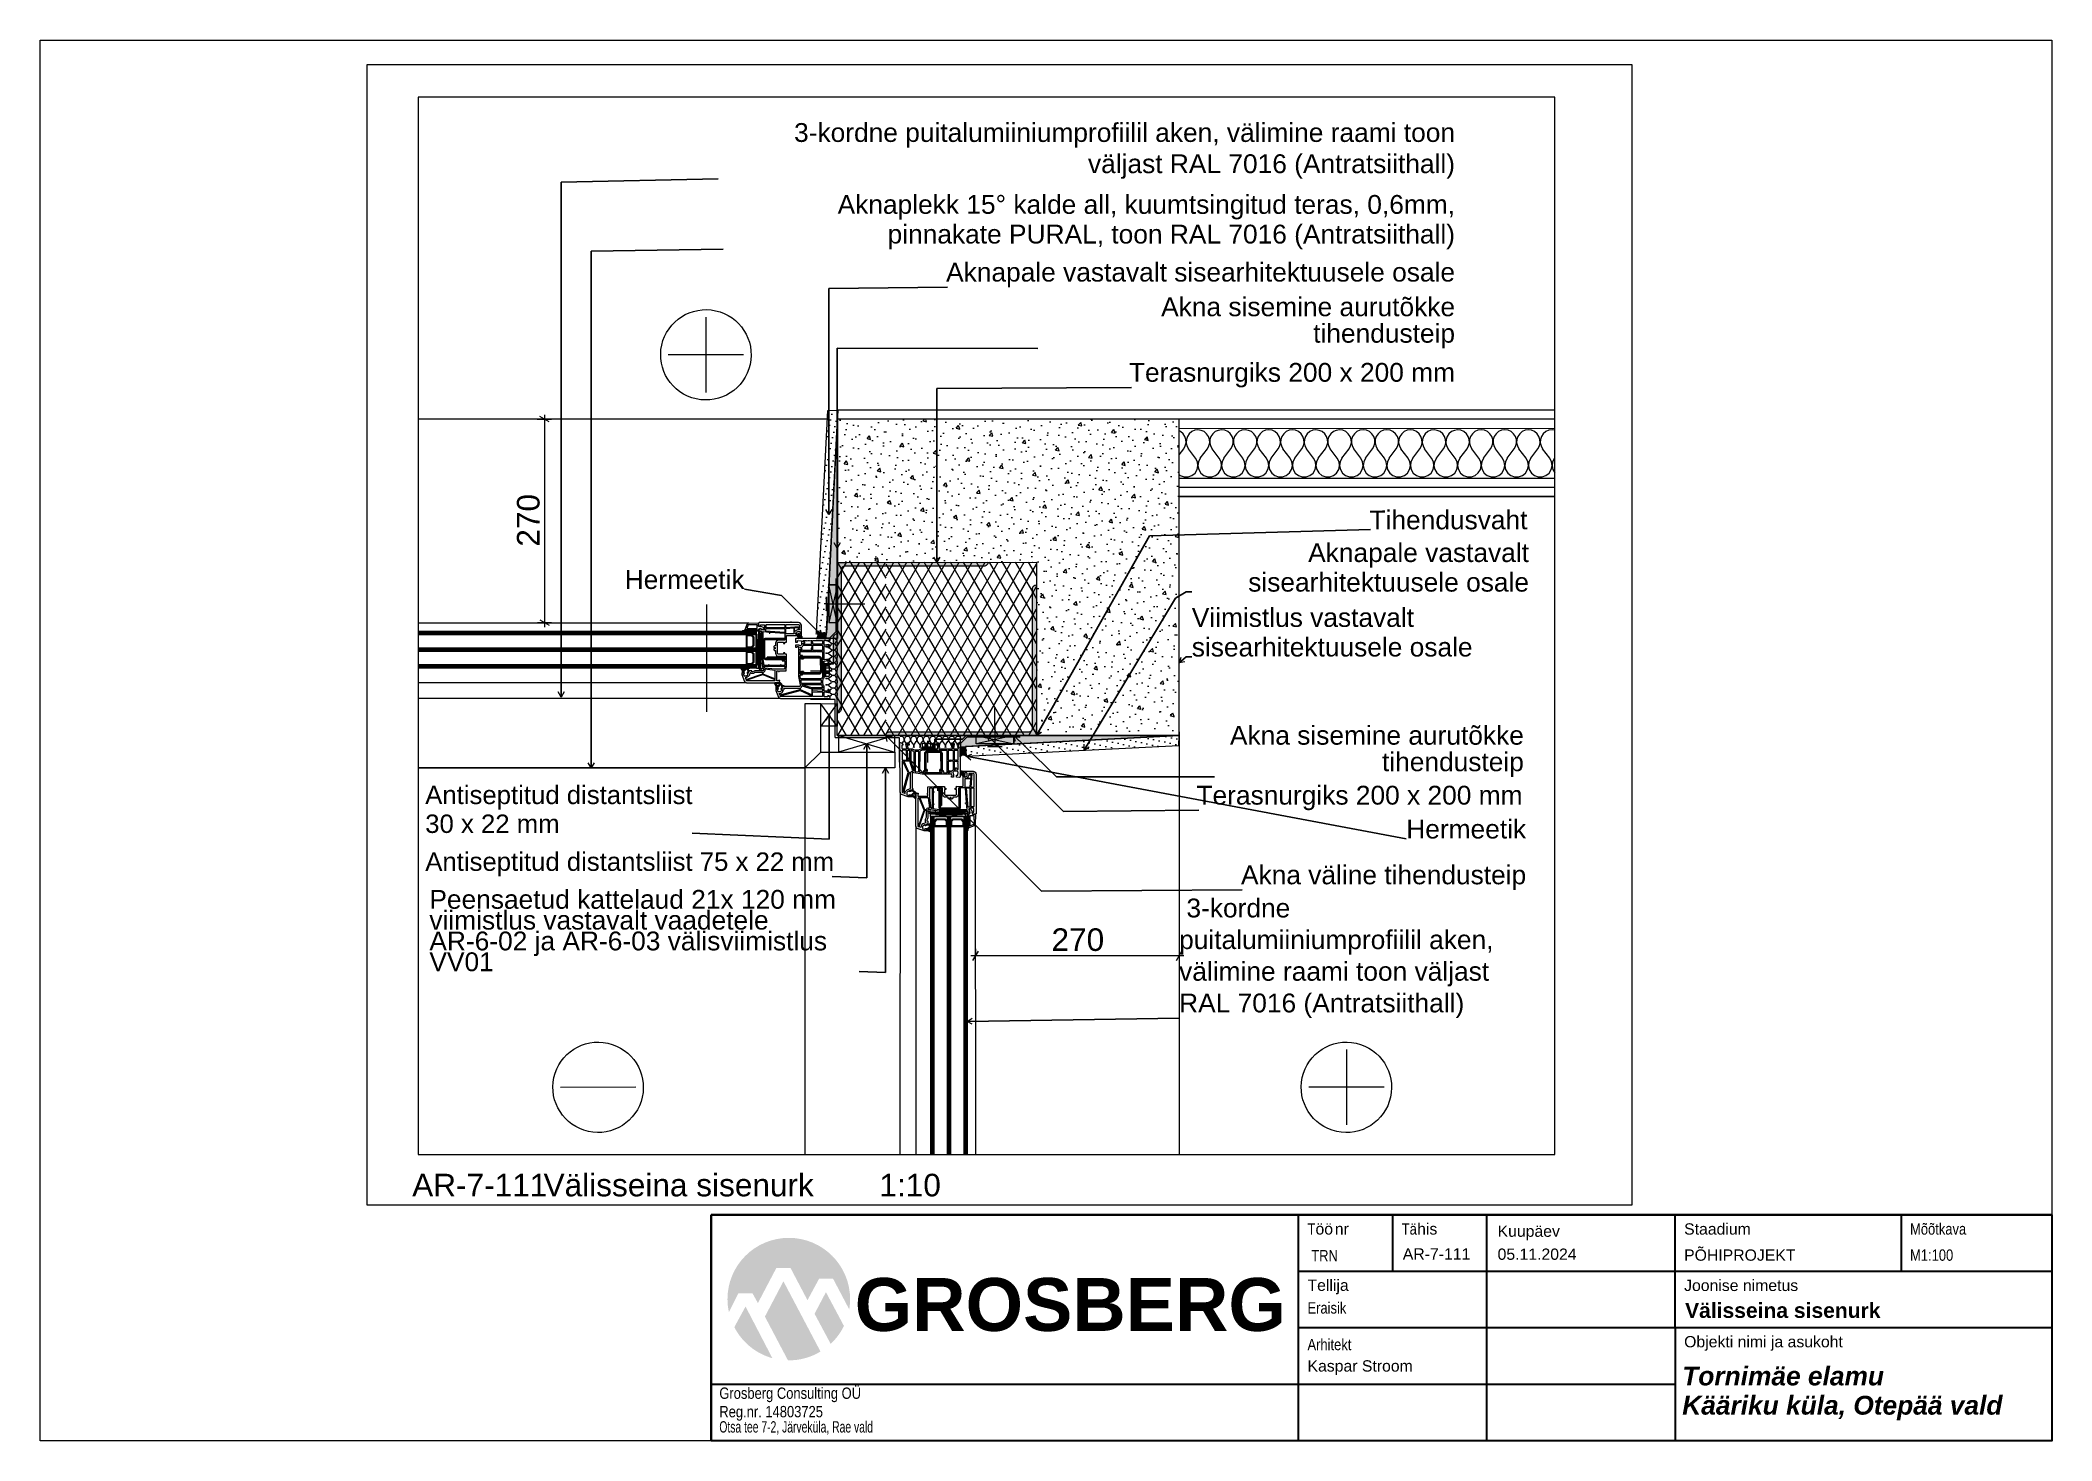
# Paper-space layout 'TRN_PP_AR-7-11_V01_Valisseina-sisenurk' of a CAD drawing. Header units: millimetres. Extents: x 20 to 287, y 14 to 200.
# The model-space entities are those that its viewports show. They can reach past a viewport. Long polylines and large blocks are cut down to what shows.
import ezdxf

# ---------------------------------------------------------------- set-up
doc = ezdxf.new("R2010")
doc.units = ezdxf.units.MM
doc.header["$MEASUREMENT"] = 0
for name, pattern in [('ACAD_ISO10W100', [1.8, 1.2, -0.3, 0, -0.3]), ('Dashed', [42.333333, 21.166667, -21.166667]), ('Hidden Line', [31.75, 21.166667, -10.583333]), ('Hidden Line (2)', [39.122222, 28.222222, -10.9])]:
    doc.linetypes.add(name, pattern=pattern)
for name, color, linetype, lineweight in [('0_Pen_No__1', 7, 'Continuous', 13), ('0_Pen_No__141', 7, 'Continuous', 20), ('0_Pen_No__2', 8, 'Continuous', 15), ('0_Pen_No__7', 7, 'Continuous', 35), ('2D Drafting - General_Pen_No__1', 7, 'Continuous', 13), ('2D Drafting - General_Pen_No__141', 7, 'Continuous', 20), ('2D Drafting - General_Pen_No__2', 8, 'Continuous', 15), ('Annotation - General_Pen_No__1', 7, 'Continuous', 13), ('Annotation - Label_Pen_No__2', 8, 'Continuous', 15), ('Annotation - Text.AR#1_Pen_No__21', 7, 'Continuous', 35), ('Dimensioning - General_Pen_No__1', 7, 'Continuous', 13), ('Drawing & Figure_Pen_No__1', 7, 'Continuous', 13), ('Drawing & Figure_Pen_No__7', 7, 'Continuous', 35), ('New_2D Drafting - General_Pen_No__1', 7, 'Continuous', 13), ('New_Structural - Bearing_Pen_No__1', 7, 'Continuous', 13), ('Structural - Bearing_Pen_No__1', 7, 'Continuous', 13), ('Structural - Bearing_Pen_No__2', 8, 'Continuous', 15)]:
    doc.layers.add(name, color=color, linetype=linetype, lineweight=lineweight)
for name, color, linetype, lineweight, true_color in [('0_Pen_No__146', 7, 'Continuous', 20, 0x5eaeff), ('0_Pen_No__161', 7, 'Continuous', 13, 0x6a6a6a), ('0_Pen_No__48', 7, 'Continuous', 25, 0xa80f02), ('0_Pen_No__61', 7, 'Continuous', 20, 0x6a6a6a), ('2D Drafting - General_Pen_No__145', 7, 'Continuous', 20, 0x0077b0), ('2D Drafting - General_Pen_No__61', 7, 'Continuous', 20, 0x6a6a6a), ('Drawing & Figure_Pen_No__109', 7, 'Continuous', 13, 0xb4e4dc), ('Drawing & Figure_Pen_No__69', 7, 'Continuous', 20, 0x71cebe)]:
    doc.layers.add(name, color=color, linetype=linetype, lineweight=lineweight, true_color=true_color)
doc.layers.add('Dimensioning - General', color=7, linetype='Continuous')
doc.layers.add('NonPlottable_Drawing & Figure', color=7, linetype='Continuous', plot=False)
doc.styles.add('GENERATED_STYLE_1', font='')
doc.styles.add('GENERATED_STYLE_2', font='txt.shx')
doc.styles.add('GENERATED_STYLE_3', font='')
doc.styles.add('GENERATED_STYLE_4', font='')
doc.styles.add('GENERATED_STYLE_5', font='')
doc.styles.get('GENERATED_STYLE_1').set_extended_font_data('Arial')
doc.styles.get('GENERATED_STYLE_3').set_extended_font_data('Arial Narrow')
doc.styles.get('GENERATED_STYLE_4').set_extended_font_data('Arial', italic=True, bold=True)
doc.styles.get('GENERATED_STYLE_5').set_extended_font_data('Arial', bold=True)
doc.dimstyles.new('GENERATED_STYLE__1', dxfattribs={"dimtxt": 30, "dimasz": 9.5, "dimexe": 0.18, "dimexo": 0.0625, "dimgap": 0, "dimtad": 1, "dimdec": 0, "dimzin": 0, "dimdsep": 46, "dimtxsty": 'GENERATED_STYLE_1', "dimblk": 'ARROWHEAD_2', "dimblk1": 'ARROWHEAD_2', "dimblk2": 'ARROWHEAD_2', "dimcen": 0.09, "dimse1": 1, "dimse2": 1, "dimclrd": 7, "dimclre": 7, "dimclrt": 7, "dimadec": 0, "dimazin": 0, "dimtfac": 1, "dimtdec": 4, "dimtmove": 0, "dimatfit": 3, "dimfxl": 0, "dimtolj": 1, "dimtzin": 0, "dimarcsym": 0})
doc.dimstyles.new('GENERATED_STYLE__2', dxfattribs={"dimtxt": 0.18, "dimasz": 7.6, "dimexe": 0.18, "dimexo": 0.0625, "dimgap": 0, "dimtad": 0, "dimtih": 1, "dimtoh": 1, "dimdec": 4, "dimzin": 0, "dimdsep": 46, "dimcen": 0.09, "dimadec": 0, "dimazin": 0, "dimtfac": 1, "dimtdec": 4, "dimtmove": 0, "dimatfit": 3, "dimldrblk": 'ARROWHEAD_14', "dimfxl": 0, "dimtolj": 1, "dimtzin": 0, "dimarcsym": 0})
pattern_1 = [(0, (0, 0), (0, 7.5), [0, -7.5])]
pattern_2 = [(0, (0, 0), (0, 77.9423), [4.875, -40.125]), (0, (22.5, 38.97), (0, 77.9423), [4.875, -40.125]), (60, (0, 0), (-67.5, 38.9711), [4.875, -40.125]), (60, (45, 0), (-67.5, 38.9711), [4.875, -40.125]), (120, (4.875, 0), (67.5, 38.9711), [4.875, -40.125]), (120, (49.875, 0), (67.5, 38.9711), [4.875, -40.125]), (0, (0, 7.5), (0, 15), [0, -15, 0, -22.5]), (45, (7.5, 7.5), (-10.6066, 10.6066), [0, -11.25, 0, -18.75])]

psp = doc.layouts.new('TRN_PP_AR-7-11_V01_Valisseina-sisenurk')

# ---------------------------------------------------------------- texts
at = {"layer": 'Annotation - Text.AR#1_Pen_No__21', "color": 7, "linetype": 'Continuous', "lineweight": 35, "attachment_point": 1}
for s, insert, char_height, line_spacing_factor, style in [('\\A1;{\\pql;\\fArial|b0|i0|c0|p34;K\\fArial|b0|i0|c0|p34;uupäev\\P\\pql;\\fArial|b0|i0|c0|p34;05.11.2024}', (213.44, 42.59), 1.5, 1.222382, 'GENERATED_STYLE_1'), ('\\A1;{\\pql;\\fArial|b1|i0|c0|p34;\\P\\pql;\\fArial|b0|i0|c0|p34;AR-7-111}', (200.86, 42.19), 1.5, 1.048427, 'GENERATED_STYLE_5'), ('\\A1;{\\pql;\\fArial|b1|i0|c0|p34;\\P\\pql;\\fArial|b1|i0|c0|p34;Välisseina sisenurk}', (238.33, 35.82), 2, 1.04991, 'GENERATED_STYLE_5')]:
    psp.add_mtext(s, dxfattribs=dict(at, insert=insert, char_height=char_height, line_spacing_factor=line_spacing_factor, style=style))
at = {"layer": 'Drawing & Figure_Pen_No__1', "color": 7, "lineweight": 13, "char_height": 3, "attachment_point": 1, "style": 'GENERATED_STYLE_1'}
for s, insert in [('\\A1;{\\pql;\\pt0;\\fArial|b0|i0|c0|p34;AR-7-111}', (69.37, 49.46)), ('\\A1;{\\pql;\\pt0;\\fArial|b0|i0|c0|p34;Välisseina sisenurk}', (86.81, 49.46)), ('\\A1;{\\pql;\\pt0;\\fArial|b0|i0|c0|p34;1:10}', (131.39, 49.46))]:
    psp.add_mtext(s, dxfattribs=dict(at, insert=insert))
at = {"layer": 'Drawing & Figure_Pen_No__1', "color": 7, "linetype": 'Continuous', "lineweight": 13, "insert": (237.95, 16.72), "char_height": 2.5, "attachment_point": 7, "line_spacing_factor": 0.931425, "style": 'GENERATED_STYLE_4'}
psp.add_mtext('\\A1;{\\pql;\\fArial|b1|i1|c0|p34;Tornimäe \\fArial|b1|i1|c0|p34;elamu\\fArial|b1|i1|c0|p34; \\P\\pql;\\fArial|b1|i1|c0|p34;Kääriku küla, Otepää vald}', dxfattribs=at)
at = {"layer": 'Drawing & Figure_Pen_No__69', "color": 123, "linetype": 'Continuous', "lineweight": 20, "true_color": 0x71cebe, "insert": (128.11, 28.49), "char_height": 7.0227, "attachment_point": 7, "style": 'GENERATED_STYLE_5'}
psp.add_mtext('\\A1;{\\pql;\\fArial|b1|i0|c0|p34;GROSBERG}', dxfattribs=at)
at = {"layer": 'Drawing & Figure_Pen_No__7', "color": 7, "linetype": 'Continuous', "lineweight": 35, "char_height": 1.4996, "attachment_point": 7}
for s, insert, style in [('\\A1;{\\pql;\\fArial Narrow|b0|i0|c0|p34;T}', (188.21, 41.39), 'GENERATED_STYLE_3'), ('\\A1;{\\pql;\\fArial|b0|i0|c0|p34;öö}', (189.27, 41.37), 'GENERATED_STYLE_1'), ('\\A1;{\\pql;\\fArial Narrow|b0|i0|c0|p34;T}', (200.71, 41.39), 'GENERATED_STYLE_3'), ('\\A1;{\\pql;\\fArial Narrow|b0|i0|c0|p34;ä}', (201.77, 41.36), 'GENERATED_STYLE_3'), ('\\A1;{\\pql;\\fArial|b0|i0|c0|p34;his}', (202.76, 41.37), 'GENERATED_STYLE_1'), ('\\A1;{\\pql;\\fArial|b0|i0|c0|p34;Staadium}', (238.2, 41.36), 'GENERATED_STYLE_1'), ('\\A1;{\\pql;\\fArial Narrow|b0|i0|c0|p34;Mõõtkava}', (268.19, 41.36), 'GENERATED_STYLE_3'), ('\\A1;{\\pql;\\fArial|b0|i0|c0|p34; nr}', (191.25, 41.39), 'GENERATED_STYLE_1'), ('\\A1;{\\pql;\\fArial Narrow|b0|i0|c0|p34;TRN}', (188.71, 37.83), 'GENERATED_STYLE_3'), ('\\A1;{\\pql;\\fArial|b0|i0|c0|p34;PÕHI\\fArial|b0|i0|c0|p34;PROJEKT}', (238.2, 37.89), 'GENERATED_STYLE_1'), ('\\A1;{\\pql;\\fArial Narrow|b0|i0|c0|p34;M1:100}', (268.19, 37.89), 'GENERATED_STYLE_3'), ('\\A1;{\\pql;\\fArial|b0|i0|c0|p34;Tellija}', (188.21, 33.46), 'GENERATED_STYLE_1'), ('\\A1;{\\pql;\\fArial|b0|i0|c0|p34;Joonise nimetus}', (238.2, 33.87), 'GENERATED_STYLE_1'), ('\\A1;{\\pql;\\fArial Narrow|b0|i0|c0|p34;Eraisik}', (188.21, 30.88), 'GENERATED_STYLE_3'), ('\\A1;{\\pql;\\fArial Narrow|b0|i0|c0|p34;A\\fArial Narrow|b0|i0|c0|p34;rhitekt}', (188.21, 26.01), 'GENERATED_STYLE_3'), ('\\A1;{\\pql;\\fArial|b0|i0|c0|p34;Objekti nimi ja asukoht}', (238.2, 25.96), 'GENERATED_STYLE_1'), ('\\A1;{\\pql;\\fArial|b0|i0|c0|p34;Kaspar Stroom}', (188.21, 22.74), 'GENERATED_STYLE_1'), ('\\A1;{\\pql;\\fArial Narrow|b0|i0|c0|p34;Grosberg Consulting OÜ}', (110.14, 19.12), 'GENERATED_STYLE_3'), ('\\A1;{\\W0.800000x;\\pql;\\fArial Narrow|b0|i0|c0|p34;Otsa tee 7-2, Järveküla, Rae vald}', (110.14, 14.82), 'GENERATED_STYLE_3'), ('\\A1;{\\pql;\\fArial Narrow|b0|i0|c0|p34;Reg.nr. 14803725}', (110.14, 16.67), 'GENERATED_STYLE_3')]:
    psp.add_mtext(s, dxfattribs=dict(at, insert=insert, style=style))

msp = doc.modelspace()

# ---------------------------------------------------------------- texts
at = {"layer": '0_Pen_No__7', "color": 7, "linetype": 'Continuous', "lineweight": 35, "char_height": 0.06, "style": 'GENERATED_STYLE_2'}
for s, insert, attachment_point, rotation in [('\\A1;{\\pql;\\Ftxt.shx;ABDECKLEISTE}', (2271.4, 558.7), 7, 102.4199), ('\\A1;{\\pqr;\\Ftxt.shx;ABDECKLEISTE}', (2557.4, 404.6), 9, 192.4196)]:
    msp.add_mtext(s, dxfattribs=dict(at, insert=insert, attachment_point=attachment_point, rotation=rotation))
at = {"layer": 'Annotation - Label_Pen_No__2', "color": 8, "linetype": 'Continuous', "lineweight": 15, "char_height": 25, "style": 'GENERATED_STYLE_1'}
for s, insert, width, attachment_point, rotation, line_spacing_factor in [('\\A1;{\\pqr;\\fArial|b0|i0|c0|p34; \\fArial|b0|i0|c0|p34;3-kordne puitalumiiniumprofiilil aken, välimine raami toon väljast RAL 7016 (Antratsiithall)}', (3005.5, 1323.3), 977.865, 9, 12.4199, 0.994376), ('\\A1;{\\pqr;\\fArial|b0|i0|c0|p34;Aknaplekk 15° kalde all, kuumtsingitud teras, 0,6mm, pinnakate PURAL, toon RAL 7016 (Antratsiithall)}', (3025.6, 1232), 971.47, 9, 12.4199, 0.946384), ('\\A1;{\\pqr;\\fArial|b0|i0|c0|p34;Akna sisemine aurutõkke tihendusteip}', (3054, 1103.4), 553.837, 9, 12.4193, 0.844679), ('\\A1;{\\pqr;\\fArial|b0|i0|c0|p34;A\\fArial|b0|i0|c0|p34;knapale vastavalt sisearhitektuusele osale}', (3219.4, 808.7), 447.583, 9, 12.42, 0.942728), ('\\A1;{\\pql;\\fArial|b0|i0|c0|p34;Viimistlus\\fArial|b0|i0|c0|p34; vastavalt sisearhitektuusele osale}', (2800.8, 628.3), 447.583, 7, 12.42, 0.942728), ('\\A1;{\\pqr;\\fArial|b0|i0|c0|p34;Akna sisemine aurutõkke tihendusteip}', (3265.6, 567.3), 410.854, 9, 12.4193, 0.844679), ('\\A1;{\\pql;\\fArial|b0|i0|c0|p34; \\fArial|b0|i0|c0|p34;3-kordne puitalumiiniumprofiilil aken, välimine raami toon väljast RAL 7016 (Antratsiithall)}', (2887.6, 156.1), 460.734, 7, 12.42, 1.008699), ('\\A1;{\\pql;\\fArial|b0|i0|c0|p34;Peensaetud kattelaud 21x 1\\fArial|b0|i0|c0|p34;2\\fArial|b0|i0|c0|p34;0 mm\\P\\pql;\\fArial|b0|i0|c0|p34;viimistlus vastavalt vaadetele AR-6-02 ja AR-6-03 välisviimistlus VV01}', (1902.4, 2.5), 570.536, 7, 12.42, 0.66291)]:
    msp.add_mtext(s, dxfattribs=dict(at, insert=insert, width=width, attachment_point=attachment_point, rotation=rotation, line_spacing_factor=line_spacing_factor))
at = {"layer": 'Annotation - Label_Pen_No__2', "color": 8, "linetype": 'Continuous', "lineweight": 15, "style": 'GENERATED_STYLE_1'}
for s, insert, char_height, attachment_point, rotation in [('\\A1;{\\pqr;\\fArial|b0|i0|c0|p34;A\\fArial|b0|i0|c0|p34;knapale vastavalt sisearhitektuusele osale}', (3036.5, 1182.7), 25, 9, 12.4199), ('\\A1;{\\pqr;\\fArial|b0|i0|c0|p34;Terasnurgiks\\fArial|b0|i0|c0|p34; \\fArial|b0|i0|c0|p34;200 x 200 mm}', (3065.1, 1052.7), 25, 9, 12.4201), ('\\A1;{\\pqr;\\fArial|b0|i0|c0|p34;Tihendusvaht}', (3199.6, 889.1), 25, 9, 12.4378), ('\\A1;{\\pqr;\\fArial|b0|i0|c0|p34;H\\fArial|b0|i0|c0|p34;ermeetik}', (2201.8, 588.2), 25, 9, 12.4199), ('\\A1;{\\pqr;\\fArial|b0|i0|c0|p34;Terasnurgiks\\fArial|b0|i0|c0|p34; \\fArial|b0|i0|c0|p34;200 x 200 mm}', (3273.4, 523.6), 25, 9, 12.42), ('\\A1;{\\pql;\\fArial|b0|i0|c0|p34;H\\fArial|b0|i0|c0|p34;ermeetik}', (3130.8, 453.5), 25, 7, 12.4199), ('\\A1;{\\pqr;\\fArial|b0|i0|c0|p34;Akna väline tihendusteip}', (3300.9, 421.3), 25, 9, 12.42), ('\\A1;{\\pql;\\fArial|b0|i0|c0|p34;Antiseptitud distantsliist \\fArial|b0|i0|c0|p34;75\\fArial|b0|i0|c0|p34; x 22 mm}', (1869.9, 124.6), 24.4437, 7, 12.42)]:
    msp.add_mtext(s, dxfattribs=dict(at, insert=insert, char_height=char_height, attachment_point=attachment_point, rotation=rotation))
at = {"layer": 'Annotation - Label_Pen_No__2', "color": 8, "linetype": 'Continuous', "lineweight": 15, "insert": (1857.5, 180.6), "char_height": 24.444, "attachment_point": 7, "rotation": 12.42, "line_spacing_factor": 0.94068, "style": 'GENERATED_STYLE_1'}
msp.add_mtext('\\A1;{\\pql;\\fArial|b0|i0|c0|p34;Antiseptitud distantsliist \\P\\pql;\\fArial|b0|i0|c0|p34;30\\fArial|b0|i0|c0|p34; x 22 mm}', dxfattribs=at)

# ---------------------------------------------------------------- blocks, each defined once
blk = doc.blocks.new('*X1')
at = {"layer": 'Structural - Bearing_Pen_No__2', "color": 8, "linetype": 'Continuous', "lineweight": 15}
for p, q in [((2325.5, 546.4), (2327.8, 549.1)), ((2325.9, 544.8), (2329.7, 543.1)), ((2327.3, 538.2), (2330.1, 541.4)), ((2327.7, 536.6), (2331.5, 534.9)), ((2329.1, 530), (2331.9, 533.2)), ((2329.5, 528.4), (2333.3, 526.7)), ((2330.9, 521.8), (2333.7, 525)), ((2331.3, 520.2), (2335.1, 518.5)), ((2332.7, 513.6), (2335.5, 516.8)), ((2333.1, 512), (2336.9, 510.3)), ((2334.5, 505.4), (2337.3, 508.6)), ((2334.9, 503.8), (2338.7, 502.1)), ((2336.4, 497.2), (2339.1, 500.4)), ((2336.7, 495.6), (2340.5, 493.8)), ((2338.2, 489), (2340.9, 492.2)), ((2338.5, 487.4), (2342.3, 485.6)), ((2340, 480.8), (2342.7, 484)), ((2340.3, 479.2), (2344.2, 477.4)), ((2342, 472.9), (2344.5, 475.8))]:
    blk.add_line(p, q, dxfattribs=at)
for centre, start, end in [((2322.3, 549.2), 254.6365, 319.2898), ((2324.1, 541), 65.55, 130.2033), ((2324.1, 541), 254.6365, 319.2898), ((2325.9, 532.8), 65.55, 130.2033), ((2331.4, 546.9), 245.55, 12.4199), ((2333.2, 538.7), 12.4199, 139.2898), ((2333.2, 538.7), 245.55, 12.4199), ((2335.1, 530.5), 12.4199, 139.2898), ((2331.4, 546.9), 12.4199, 56.628), ((2339.6, 553), 210.0418, 215.2149), ((2341.4, 544.8), 169.6248, 215.2149), ((2343.2, 536.6), 169.6248, 215.2149), ((2325.9, 532.8), 254.6365, 319.2898), ((2327.8, 524.6), 65.55, 130.2033), ((2327.8, 524.6), 254.6365, 319.2898), ((2329.6, 516.4), 65.55, 130.2033), ((2329.6, 516.4), 254.6365, 319.2898), ((2331.4, 508.2), 65.55, 130.2033), ((2335.1, 530.5), 245.55, 12.4199), ((2336.9, 522.3), 12.4199, 139.2898), ((2336.9, 522.3), 245.55, 12.4199), ((2338.7, 514.1), 12.4199, 139.2898), ((2338.7, 514.1), 245.55, 12.4199), ((2340.5, 505.9), 12.4199, 139.2898), ((2345, 528.4), 169.6248, 215.2149), ((2346.8, 520.2), 169.6248, 215.2149), ((2348.6, 512), 169.6248, 215.2149), ((2331.4, 508.2), 254.6365, 319.2898), ((2333.2, 500), 65.55, 130.2033), ((2333.2, 500), 254.6365, 319.2898), ((2335, 491.8), 65.55, 130.2033), ((2335, 491.8), 254.6365, 319.2898), ((2336.8, 483.6), 65.55, 130.2033), ((2336.8, 483.6), 254.6365, 319.2898), ((2340.5, 505.9), 245.55, 12.4199), ((2342.3, 497.7), 12.4199, 139.2898), ((2342.3, 497.7), 245.55, 12.4199), ((2344.1, 489.5), 12.4199, 139.2898), ((2344.1, 489.5), 245.55, 12.4199), ((2345.9, 481.3), 12.4199, 139.2898), ((2345.9, 481.3), 245.55, 12.4199), ((2350.4, 503.8), 169.6248, 215.2149), ((2352.2, 495.6), 169.6248, 215.2149), ((2354, 487.4), 169.6248, 215.2149), ((2338.6, 475.4), 65.55, 130.2033), ((2347.7, 473.1), 12.4199, 139.2898), ((2355.8, 479.1), 169.6248, 215.2149), ((2347.7, 473.1), 352.1556, 12.4199)]:
    blk.add_arc(centre, 4.2, start, end, dxfattribs=at)
blk = doc.blocks.new('*X2')
at = {"layer": 'Structural - Bearing_Pen_No__2', "color": 8, "linetype": 'Continuous', "lineweight": 15}
for p, q in [((2449.9, 432.6), (2451.5, 436.2)), ((2456.3, 433.8), (2453.1, 436.5)), ((2457.9, 434.1), (2459.7, 438)), ((2464.5, 435.6), (2461.3, 438.3)), ((2466.1, 435.9), (2467.9, 439.8)), ((2472.7, 437.4), (2469.5, 440.1)), ((2474.4, 437.8), (2476.1, 441.6)), ((2480.9, 439.2), (2477.7, 441.9)), ((2482.6, 439.6), (2484.3, 443.4)), ((2489.1, 441), (2485.9, 443.7)), ((2490.8, 441.4), (2492.5, 445.2)), ((2497.3, 442.8), (2494.1, 445.6)), ((2499, 443.2), (2500.7, 447)), ((2505.5, 444.6), (2502.3, 447.4)), ((2507.2, 445), (2508.9, 448.8)), ((2513.7, 446.4), (2510.5, 449.2)), ((2515.4, 446.8), (2517.1, 450.6)), ((2521.9, 448.2), (2518.7, 451)), ((2523.6, 448.6), (2525, 451.8))]:
    blk.add_line(p, q, dxfattribs=at)
for centre, start, end in [((2499, 458.7), 259.6246, 305.2147), ((2505.1, 450.5), 102.4196, 229.2895), ((2505.1, 450.5), 335.5497, 102.4196), ((2507.2, 460.5), 259.6246, 305.2147), ((2513.3, 452.3), 102.4196, 229.2895), ((2513.3, 452.3), 335.5497, 102.4196), ((2515.4, 462.3), 259.6246, 305.2147), ((2521.5, 454.2), 102.4196, 229.2895), ((2521.5, 454.2), 58.2116, 102.4196), ((2523.6, 464.1), 259.6246, 264.7978), ((2447.7, 437.9), 102.4196, 122.6839), ((2447.7, 437.9), 335.5497, 102.4196), ((2449.8, 447.8), 259.6246, 305.2147), ((2455.9, 439.7), 102.4196, 229.2895), ((2455.9, 439.7), 335.5497, 102.4196), ((2453.6, 430.6), 344.6363, 49.2895), ((2458, 449.6), 259.6246, 305.2147), ((2461.8, 432.4), 155.5497, 220.203), ((2464.1, 441.5), 102.4196, 229.2895), ((2464.1, 441.5), 335.5497, 102.4196), ((2461.8, 432.4), 344.6363, 49.2895), ((2466.2, 451.4), 259.6246, 305.2147), ((2470, 434.2), 155.5497, 220.203), ((2472.3, 443.3), 102.4196, 229.2895), ((2472.3, 443.3), 335.5497, 102.4196), ((2470, 434.2), 344.6363, 49.2895), ((2474.4, 453.2), 259.6246, 305.2147), ((2478.2, 436), 155.5497, 220.203), ((2480.5, 445.1), 102.4196, 229.2895), ((2480.5, 445.1), 335.5497, 102.4196), ((2478.2, 436), 344.6363, 49.2895), ((2482.6, 455.1), 259.6246, 305.2147), ((2486.4, 437.8), 155.5497, 220.203), ((2488.7, 446.9), 102.4196, 229.2895), ((2488.7, 446.9), 335.5497, 102.4196), ((2486.4, 437.8), 344.6363, 49.2895), ((2490.8, 456.9), 259.6246, 305.2147), ((2494.6, 439.6), 155.5497, 220.203), ((2496.9, 448.7), 102.4196, 229.2895), ((2496.9, 448.7), 335.5497, 102.4196), ((2494.6, 439.6), 344.6363, 49.2895), ((2502.8, 441.4), 155.5497, 220.203), ((2502.8, 441.4), 344.6363, 49.2895), ((2511, 443.2), 155.5497, 220.203), ((2511, 443.2), 344.6363, 49.2895), ((2519.2, 445), 155.5497, 220.203), ((2519.2, 445), 344.6363, 49.2895), ((2527.4, 446.9), 155.5497, 220.203)]:
    blk.add_arc(centre, 4.2, start, end, dxfattribs=at)
blk = doc.blocks.new('*X3')
at = {"layer": 'New_Structural - Bearing_Pen_No__1', "color": 7, "linetype": 'Continuous', "lineweight": 13}
for p, q in [((3168.3, 1017.2), (3164.8, 1014.6)), ((3172.4, 1018.7), (3168.3, 1017.2)), ((3176.7, 1019), (3172.4, 1018.7)), ((3180.9, 1018.1), (3176.7, 1019)), ((3184.8, 1016.2), (3180.9, 1018.1)), ((3187.9, 1013.2), (3184.8, 1016.2)), ((3192.8, 1017.9), (3191.1, 1013.9)), ((3195.4, 1021.3), (3192.8, 1017.9)), ((3198.9, 1023.9), (3195.4, 1021.3)), ((3203, 1025.4), (3198.9, 1023.9)), ((3206.6, 1025.7), (3203, 1025.4)), ((3045.9, 990.2), (3042.4, 987.6)), ((3050, 991.7), (3045.9, 990.2)), ((3054.3, 992), (3050, 991.7)), ((3058.5, 991.2), (3054.3, 992)), ((3062.4, 989.2), (3058.5, 991.2)), ((3065.5, 986.3), (3062.4, 989.2)), ((3070.4, 991), (3068.7, 987)), ((3073, 994.4), (3070.4, 991)), ((3076.5, 996.9), (3073, 994.4)), ((3080.6, 998.4), (3076.5, 996.9)), ((3084.9, 998.8), (3080.6, 998.4)), ((3089.1, 997.9), (3084.9, 998.8)), ((3093, 995.9), (3089.1, 997.9)), ((3096.1, 993), (3093, 995.9)), ((3098.3, 989.3), (3096.1, 993)), ((3099.5, 985.1), (3098.3, 989.3)), ((3099.3, 993.7), (3098.9, 989.4)), ((3098.9, 989.4), (3099.6, 985.1)), ((3101, 997.7), (3099.3, 993.7)), ((3103.6, 1001.1), (3101, 997.7)), ((3107.1, 1003.7), (3103.6, 1001.1)), ((3111.2, 1005.2), (3107.1, 1003.7)), ((3115.5, 1005.5), (3111.2, 1005.2)), ((3119.7, 1004.7), (3115.5, 1005.5)), ((3123.6, 1002.7), (3119.7, 1004.7)), ((3126.7, 999.7), (3123.6, 1002.7)), ((3128.9, 996), (3126.7, 999.7)), ((3130.1, 991.9), (3128.9, 996)), ((3129.9, 1000.4), (3129.5, 996.1)), ((3129.5, 996.1), (3130.2, 991.9)), ((3131.6, 1004.5), (3129.9, 1000.4)), ((3130, 987.5), (3130.1, 991.9)), ((3130.2, 991.9), (3132.1, 988)), ((3134.2, 1007.9), (3131.6, 1004.5)), ((3132.1, 988), (3134.9, 984.7)), ((3137.7, 1010.4), (3134.2, 1007.9)), ((3141.8, 1011.9), (3137.7, 1010.4)), ((3146.1, 1012.3), (3141.8, 1011.9)), ((3150.3, 1011.4), (3146.1, 1012.3)), ((3154.2, 1009.4), (3150.3, 1011.4)), ((3152.9, 975.9), (3159.4, 990.1)), ((3157.3, 1006.5), (3154.2, 1009.4)), ((3159.5, 1002.8), (3157.3, 1006.5)), ((3159.4, 990.1), (3160.6, 994.3)), ((3160.7, 998.6), (3159.5, 1002.8)), ((3160.5, 1007.2), (3160.1, 1002.9)), ((3160.1, 1002.9), (3160.8, 998.6)), ((3162.2, 1011.2), (3160.5, 1007.2)), ((3160.6, 994.3), (3160.7, 998.6)), ((3160.8, 998.6), (3162.7, 994.7)), ((3164.8, 1014.6), (3162.2, 1011.2)), ((3162.7, 994.7), (3165.5, 991.5)), ((3177.4, 981.3), (3165.5, 991.5)), ((3183.5, 982.6), (3190, 996.9)), ((3190.1, 1009.5), (3187.9, 1013.2)), ((3190, 996.9), (3191.2, 1001)), ((3191.3, 1005.3), (3190.1, 1009.5)), ((3191.1, 1013.9), (3190.7, 1009.6)), ((3190.7, 1009.6), (3191.4, 1005.4)), ((3191.2, 1001), (3191.3, 1005.3)), ((3191.4, 1005.4), (3193.3, 1001.5)), ((3193.3, 1001.5), (3196.1, 998.2)), ((3208, 988), (3196.1, 998.2)), ((3211.4, 983.9), (3208, 988)), ((3214.1, 989.3), (3212.8, 984.2)), ((3214.1, 989.3), (3214.4, 990.1)), ((2923.5, 963.2), (2920, 960.7)), ((2927.6, 964.7), (2923.5, 963.2)), ((2931.9, 965.1), (2927.6, 964.7)), ((2936.1, 964.2), (2931.9, 965.1)), ((2940, 962.3), (2936.1, 964.2)), ((2943.1, 959.3), (2940, 962.3)), ((2948, 964), (2946.3, 960)), ((2950.6, 967.4), (2948, 964)), ((2954.1, 970), (2950.6, 967.4)), ((2958.2, 971.5), (2954.1, 970)), ((2962.5, 971.8), (2958.2, 971.5)), ((2966.7, 971), (2962.5, 971.8)), ((2970.6, 969), (2966.7, 971)), ((2973.7, 966), (2970.6, 969)), ((2975.9, 962.3), (2973.7, 966)), ((2977.1, 958.2), (2975.9, 962.3)), ((2976.9, 966.8), (2976.5, 962.5)), ((2976.5, 962.5), (2977.2, 958.2)), ((2978.6, 970.8), (2976.9, 966.8)), ((2981.2, 974.2), (2978.6, 970.8)), ((2984.7, 976.7), (2981.2, 974.2)), ((2988.8, 978.2), (2984.7, 976.7)), ((2993.1, 978.6), (2988.8, 978.2)), ((2997.3, 977.7), (2993.1, 978.6)), ((3001.2, 975.7), (2997.3, 977.7)), ((3004.3, 972.8), (3001.2, 975.7)), ((3006.5, 969.1), (3004.3, 972.8)), ((3007.7, 964.9), (3006.5, 969.1)), ((3007.5, 973.5), (3007.1, 969.2)), ((3007.1, 969.2), (3007.8, 964.9)), ((3009.2, 977.5), (3007.5, 973.5)), ((3007.6, 960.6), (3007.7, 964.9)), ((3007.8, 964.9), (3009.7, 961)), ((3011.8, 980.9), (3009.2, 977.5)), ((3015.3, 983.5), (3011.8, 980.9)), ((3019.4, 985), (3015.3, 983.5)), ((3023.7, 985.3), (3019.4, 985)), ((3027.9, 984.4), (3023.7, 985.3)), ((3031.8, 982.5), (3027.9, 984.4)), ((3030.5, 948.9), (3037, 963.2)), ((3034.9, 979.5), (3031.8, 982.5)), ((3037.1, 975.8), (3034.9, 979.5)), ((3037, 963.2), (3038.2, 967.3)), ((3038.3, 971.6), (3037.1, 975.8)), ((3038.1, 980.2), (3037.7, 975.9)), ((3037.7, 975.9), (3038.4, 971.7)), ((3039.8, 984.2), (3038.1, 980.2)), ((3038.2, 967.3), (3038.3, 971.6)), ((3038.4, 971.7), (3040.3, 967.8)), ((3042.4, 987.6), (3039.8, 984.2)), ((3040.3, 967.8), (3043.1, 964.5)), ((3055, 954.3), (3043.1, 964.5)), ((3061.1, 955.7), (3067.6, 969.9)), ((3067.7, 982.6), (3065.5, 986.3)), ((3067.6, 969.9), (3068.8, 974.1)), ((3068.9, 978.4), (3067.7, 982.6)), ((3068.7, 987), (3068.3, 982.7)), ((3068.3, 982.7), (3069, 978.4)), ((3068.8, 974.1), (3068.9, 978.4)), ((3069, 978.4), (3070.9, 974.5)), ((3070.9, 974.5), (3073.7, 971.3)), ((3085.6, 961), (3073.7, 971.3)), ((3091.7, 962.4), (3090.4, 957.3)), ((3091.7, 962.4), (3098.2, 976.7)), ((3098.2, 976.7), (3099.4, 980.8)), ((3099.4, 980.8), (3099.5, 985.1)), ((3099.6, 985.1), (3101.5, 981.2)), ((3101.5, 981.2), (3104.3, 978)), ((3116.2, 967.8), (3104.3, 978)), ((3119.6, 963.7), (3116.2, 967.8)), ((3121.4, 958.7), (3119.6, 963.7)), ((3122.3, 969.1), (3121, 964)), ((3121, 964), (3121.4, 958.7)), ((3122.3, 969.1), (3128.8, 983.4)), ((3128.8, 983.4), (3130, 987.5)), ((3146.8, 974.5), (3134.9, 984.7)), ((3150.2, 970.4), (3146.8, 974.5)), ((3152, 965.4), (3150.2, 970.4)), ((3152.9, 975.9), (3151.6, 970.7)), ((3151.6, 970.7), (3152, 965.4)), ((3152, 965.4), (3154.2, 960.6)), ((3152, 960.1), (3152, 965.4)), ((3180.8, 977.2), (3177.4, 981.3)), ((3177.6, 957.7), (3180.9, 961.8)), ((3182.6, 972.2), (3180.8, 977.2)), ((3180.9, 961.8), (3182.6, 966.9)), ((3183.5, 982.6), (3182.2, 977.5)), ((3182.2, 977.5), (3182.6, 972.2)), ((3182.6, 972.2), (3184.8, 967.3)), ((3182.6, 966.9), (3182.6, 972.2)), ((3184.8, 967.3), (3188.5, 963.5)), ((3188.5, 963.5), (3193.2, 961.1)), ((3198.5, 960.5), (3203.7, 961.6)), ((3203.7, 961.6), (3208.2, 964.4)), ((3208.2, 964.4), (3211.5, 968.6)), ((3213.2, 978.9), (3211.4, 983.9)), ((3211.5, 968.6), (3213.2, 973.6)), ((3212.8, 984.2), (3213.2, 978.9)), ((3213.2, 978.9), (3215.4, 974.1)), ((3213.2, 973.6), (3213.2, 978.9)), ((3215.4, 974.1), (3218.7, 970.6)), ((2801.1, 936.3), (2797.6, 933.7)), ((2805.2, 937.8), (2801.1, 936.3)), ((2809.5, 938.1), (2805.2, 937.8)), ((2813.7, 937.3), (2809.5, 938.1)), ((2817.5, 935.3), (2813.7, 937.3)), ((2820.7, 932.3), (2817.5, 935.3)), ((2825.6, 937.1), (2823.9, 933.1)), ((2828.2, 940.5), (2825.6, 937.1)), ((2831.7, 943), (2828.2, 940.5)), ((2835.8, 944.5), (2831.7, 943)), ((2840.1, 944.9), (2835.8, 944.5)), ((2844.3, 944), (2840.1, 944.9)), ((2848.2, 942), (2844.3, 944)), ((2851.3, 939.1), (2848.2, 942)), ((2853.5, 935.4), (2851.3, 939.1)), ((2854.7, 931.2), (2853.5, 935.4)), ((2854.5, 939.8), (2854.1, 935.5)), ((2854.1, 935.5), (2854.8, 931.2)), ((2856.2, 943.8), (2854.5, 939.8)), ((2858.8, 947.2), (2856.2, 943.8)), ((2862.3, 949.8), (2858.8, 947.2)), ((2866.4, 951.3), (2862.3, 949.8)), ((2870.7, 951.6), (2866.4, 951.3)), ((2874.9, 950.8), (2870.7, 951.6)), ((2878.8, 948.8), (2874.9, 950.8)), ((2881.9, 945.8), (2878.8, 948.8)), ((2884.1, 942.1), (2881.9, 945.8)), ((2885.3, 937.9), (2884.1, 942.1)), ((2885.1, 946.5), (2884.7, 942.2)), ((2884.7, 942.2), (2885.4, 938)), ((2886.8, 950.5), (2885.1, 946.5)), ((2885.2, 933.6), (2885.3, 937.9)), ((2885.4, 938), (2887.3, 934.1)), ((2889.4, 953.9), (2886.8, 950.5)), ((2892.9, 956.5), (2889.4, 953.9)), ((2897, 958), (2892.9, 956.5)), ((2901.3, 958.3), (2897, 958)), ((2905.5, 957.5), (2901.3, 958.3)), ((2909.4, 955.5), (2905.5, 957.5)), ((2908.1, 922), (2914.6, 936.2)), ((2912.5, 952.6), (2909.4, 955.5)), ((2914.7, 948.9), (2912.5, 952.6)), ((2914.6, 936.2), (2915.8, 940.4)), ((2915.9, 944.7), (2914.7, 948.9)), ((2915.7, 953.3), (2915.3, 949)), ((2915.3, 949), (2916, 944.7)), ((2917.4, 957.3), (2915.7, 953.3)), ((2915.8, 940.4), (2915.9, 944.7)), ((2916, 944.7), (2917.9, 940.8)), ((2920, 960.7), (2917.4, 957.3)), ((2917.9, 940.8), (2920.7, 937.6)), ((2932.6, 927.3), (2920.7, 937.6)), ((2938.7, 928.7), (2945.2, 943)), ((2945.3, 955.6), (2943.1, 959.3)), ((2945.2, 943), (2946.4, 947.1)), ((2946.5, 951.4), (2945.3, 955.6)), ((2946.3, 960), (2945.9, 955.7)), ((2945.9, 955.7), (2946.6, 951.5)), ((2946.4, 947.1), (2946.5, 951.4)), ((2946.6, 951.5), (2948.5, 947.6)), ((2948.5, 947.6), (2951.3, 944.3)), ((2963.2, 934.1), (2951.3, 944.3)), ((2969.3, 935.4), (2968, 930.3)), ((2969.3, 935.4), (2975.8, 949.7)), ((2975.8, 949.7), (2977, 953.8)), ((2977, 953.8), (2977.1, 958.2)), ((2977.2, 958.2), (2979.1, 954.3)), ((2979.1, 954.3), (2981.9, 951)), ((2993.8, 940.8), (2981.9, 951)), ((2997.2, 936.7), (2993.8, 940.8)), ((2999, 931.7), (2997.2, 936.7)), ((2999.9, 942.2), (2998.6, 937)), ((2998.6, 937), (2999, 931.7)), ((2999.9, 942.2), (3006.4, 956.4)), ((3006.4, 956.4), (3007.6, 960.6)), ((3009.7, 961), (3012.5, 957.8)), ((3024.4, 947.6), (3012.5, 957.8)), ((3027.8, 943.5), (3024.4, 947.6)), ((3029.6, 938.5), (3027.8, 943.5)), ((3030.5, 948.9), (3029.2, 943.8)), ((3029.2, 943.8), (3029.6, 938.5)), ((3029.6, 938.5), (3031.8, 933.6)), ((3029.6, 933.2), (3029.6, 938.5)), ((3058.4, 950.2), (3055, 954.3)), ((3055.2, 930.7), (3058.5, 934.9)), ((3060.2, 945.2), (3058.4, 950.2)), ((3058.5, 934.9), (3060.2, 939.9)), ((3061.1, 955.7), (3059.8, 950.5)), ((3059.8, 950.5), (3060.2, 945.2)), ((3060.2, 945.2), (3062.4, 940.4)), ((3060.2, 939.9), (3060.2, 945.2)), ((3062.4, 940.4), (3066.1, 936.6)), ((3066.1, 936.6), (3070.8, 934.2)), ((3076.1, 933.5), (3081.3, 934.7)), ((3081.3, 934.7), (3085.8, 937.5)), ((3089, 956.9), (3085.6, 961)), ((3085.8, 937.5), (3089.1, 941.6)), ((3090.8, 952), (3089, 956.9)), ((3089.1, 941.6), (3090.8, 946.6)), ((3090.4, 957.3), (3090.8, 952)), ((3090.8, 952), (3093, 947.1)), ((3090.8, 946.6), (3090.8, 952)), ((3093, 947.1), (3096.7, 943.3)), ((3096.7, 943.3), (3101.4, 940.9)), ((3101.4, 940.9), (3106.7, 940.3)), ((3106.7, 940.3), (3111.9, 941.4)), ((3111.9, 941.4), (3116.4, 944.2)), ((3116.4, 944.2), (3119.7, 948.4)), ((3119.7, 948.4), (3121.4, 953.4)), ((3121.4, 958.7), (3123.6, 953.9)), ((3121.4, 953.4), (3121.4, 958.7)), ((3123.6, 953.9), (3127.3, 950)), ((3127.3, 950), (3132, 947.7)), ((3132, 947.7), (3137.3, 947)), ((3137.3, 947), (3142.5, 948.1)), ((3142.5, 948.1), (3147, 950.9)), ((3147, 950.9), (3150.3, 955.1)), ((3150.3, 955.1), (3152, 960.1)), ((3154.2, 960.6), (3157.9, 956.8)), ((3157.9, 956.8), (3162.6, 954.4)), ((3162.6, 954.4), (3167.9, 953.7)), ((3167.9, 953.7), (3173.1, 954.9)), ((3173.1, 954.9), (3177.6, 957.7)), ((3193.2, 961.1), (3198.5, 960.5)), ((2721.9, 917.1), (2719.9, 917.5)), ((2725.7, 915.1), (2721.9, 917.1)), ((2728.9, 912.1), (2725.7, 915.1)), ((2731.1, 908.4), (2728.9, 912.1)), ((2732.3, 904.3), (2731.1, 908.4)), ((2732.1, 912.8), (2731.7, 908.5)), ((2731.7, 908.5), (2732.4, 904.3)), ((2733.8, 916.8), (2732.1, 912.8)), ((2736.4, 920.3), (2733.8, 916.8)), ((2739.9, 922.8), (2736.4, 920.3)), ((2744, 924.3), (2739.9, 922.8)), ((2748.3, 924.6), (2744, 924.3)), ((2752.5, 923.8), (2748.3, 924.6)), ((2756.3, 921.8), (2752.5, 923.8)), ((2759.5, 918.9), (2756.3, 921.8)), ((2761.7, 915.2), (2759.5, 918.9)), ((2762.9, 911), (2761.7, 915.2)), ((2762.7, 919.6), (2762.3, 915.3)), ((2762.3, 915.3), (2763, 911)), ((2764.4, 923.6), (2762.7, 919.6)), ((2762.8, 906.7), (2762.9, 911)), ((2763, 911), (2764.9, 907.1)), ((2767, 927), (2764.4, 923.6)), ((2770.5, 929.5), (2767, 927)), ((2774.6, 931), (2770.5, 929.5)), ((2778.9, 931.4), (2774.6, 931)), ((2783.1, 930.5), (2778.9, 931.4)), ((2786.9, 928.6), (2783.1, 930.5)), ((2785.7, 895), (2792.2, 909.3)), ((2790.1, 925.6), (2786.9, 928.6)), ((2792.3, 921.9), (2790.1, 925.6)), ((2792.2, 909.3), (2793.4, 913.4)), ((2793.5, 917.7), (2792.3, 921.9)), ((2793.3, 926.3), (2792.9, 922)), ((2792.9, 922), (2793.6, 917.8)), ((2795, 930.3), (2793.3, 926.3)), ((2793.4, 913.4), (2793.5, 917.7)), ((2793.6, 917.8), (2795.5, 913.9)), ((2797.6, 933.7), (2795, 930.3)), ((2795.5, 913.9), (2798.3, 910.6)), ((2810.2, 900.4), (2798.3, 910.6)), ((2816.3, 901.7), (2822.8, 916)), ((2822.9, 928.6), (2820.7, 932.3)), ((2822.8, 916), (2824, 920.1)), ((2824.1, 924.5), (2822.9, 928.6)), ((2823.9, 933.1), (2823.5, 928.8)), ((2823.5, 928.8), (2824.2, 924.5)), ((2824, 920.1), (2824.1, 924.5)), ((2824.2, 924.5), (2826.1, 920.6)), ((2826.1, 920.6), (2828.9, 917.4)), ((2840.8, 907.1), (2828.9, 917.4)), ((2846.9, 908.5), (2845.6, 903.3)), ((2846.9, 908.5), (2853.4, 922.7)), ((2853.4, 922.7), (2854.6, 926.9)), ((2854.6, 926.9), (2854.7, 931.2)), ((2854.8, 931.2), (2856.7, 927.3)), ((2856.7, 927.3), (2859.5, 924.1)), ((2871.4, 913.9), (2859.5, 924.1)), ((2874.8, 909.8), (2871.4, 913.9)), ((2876.6, 904.8), (2874.8, 909.8)), ((2877.5, 915.2), (2876.2, 910.1)), ((2876.2, 910.1), (2876.6, 904.8)), ((2877.5, 915.2), (2884, 929.5)), ((2884, 929.5), (2885.2, 933.6)), ((2887.3, 934.1), (2890.1, 930.8)), ((2902, 920.6), (2890.1, 930.8)), ((2905.4, 916.5), (2902, 920.6)), ((2907.2, 911.5), (2905.4, 916.5)), ((2908.1, 922), (2906.8, 916.8)), ((2906.8, 916.8), (2907.2, 911.5)), ((2907.2, 911.5), (2909.4, 906.7)), ((2907.2, 906.2), (2907.2, 911.5)), ((2936, 923.3), (2932.6, 927.3)), ((2932.8, 903.8), (2936.1, 907.9)), ((2937.8, 918.3), (2936, 923.3)), ((2936.1, 907.9), (2937.8, 913)), ((2938.7, 928.7), (2937.4, 923.6)), ((2937.4, 923.6), (2937.8, 918.3)), ((2937.8, 918.3), (2940, 913.4)), ((2937.8, 913), (2937.8, 918.3)), ((2940, 913.4), (2943.7, 909.6)), ((2943.7, 909.6), (2948.4, 907.2)), ((2958.9, 907.7), (2963.4, 910.5)), ((2966.6, 930), (2963.2, 934.1)), ((2963.4, 910.5), (2966.7, 914.7)), ((2968.4, 925), (2966.6, 930)), ((2966.7, 914.7), (2968.4, 919.7)), ((2968, 930.3), (2968.4, 925)), ((2968.4, 925), (2970.6, 920.2)), ((2968.4, 919.7), (2968.4, 925)), ((2970.6, 920.2), (2974.3, 916.3)), ((2974.3, 916.3), (2979, 914)), ((2979, 914), (2984.3, 913.3)), ((2984.3, 913.3), (2989.5, 914.4)), ((2989.5, 914.4), (2994, 917.3)), ((2994, 917.3), (2997.3, 921.4)), ((2997.3, 921.4), (2999, 926.4)), ((2999, 931.7), (3001.2, 926.9)), ((2999, 926.4), (2999, 931.7)), ((3001.2, 926.9), (3004.9, 923.1)), ((3004.9, 923.1), (3009.6, 920.7)), ((3009.6, 920.7), (3014.9, 920)), ((3014.9, 920), (3020.1, 921.2)), ((3020.1, 921.2), (3024.6, 924)), ((3024.6, 924), (3027.9, 928.1)), ((3027.9, 928.1), (3029.6, 933.2)), ((3031.8, 933.6), (3035.5, 929.8)), ((3035.5, 929.8), (3040.2, 927.4)), ((3040.2, 927.4), (3045.5, 926.8)), ((3045.5, 926.8), (3050.7, 927.9)), ((3050.7, 927.9), (3055.2, 930.7)), ((3070.8, 934.2), (3076.1, 933.5)), ((2726.7, 886.4), (2731, 895.8)), ((2731, 895.8), (2732.2, 899.9)), ((2732.2, 899.9), (2732.3, 904.3)), ((2732.4, 904.3), (2734.3, 900.4)), ((2734.3, 900.4), (2737.1, 897.1)), ((2749, 886.9), (2737.1, 897.1)), ((2752.4, 882.8), (2749, 886.9)), ((2754.2, 877.8), (2752.4, 882.8)), ((2755.1, 888.3), (2753.8, 883.1)), ((2753.8, 883.1), (2754.2, 877.8)), ((2755.1, 888.3), (2761.6, 902.5)), ((2761.6, 902.5), (2762.8, 906.7)), ((2764.9, 907.1), (2767.7, 903.9)), ((2779.6, 893.7), (2767.7, 903.9)), ((2783, 889.6), (2779.6, 893.7)), ((2784.8, 884.6), (2783, 889.6)), ((2785.7, 895), (2784.4, 889.9)), ((2784.4, 889.9), (2784.8, 884.6)), ((2784.8, 884.6), (2787, 879.7)), ((2784.8, 879.3), (2784.8, 884.6)), ((2813.6, 896.3), (2810.2, 900.4)), ((2815.4, 891.3), (2813.6, 896.3)), ((2813.7, 881), (2815.4, 886)), ((2816.3, 901.7), (2815, 896.6)), ((2815, 896.6), (2815.4, 891.3)), ((2815.4, 891.3), (2817.6, 886.5)), ((2815.4, 886), (2815.4, 891.3)), ((2817.6, 886.5), (2821.3, 882.6)), ((2821.3, 882.6), (2826, 880.3)), ((2836.5, 880.7), (2841, 883.6)), ((2844.2, 903), (2840.8, 907.1)), ((2841, 883.6), (2844.3, 887.7)), ((2846, 898), (2844.2, 903)), ((2844.3, 887.7), (2846, 892.7)), ((2845.6, 903.3), (2846, 898.1)), ((2846, 898.1), (2848.2, 893.2)), ((2846, 892.7), (2846, 898)), ((2848.2, 893.2), (2851.9, 889.4)), ((2851.9, 889.4), (2856.6, 887)), ((2856.6, 887), (2861.9, 886.3)), ((2861.9, 886.3), (2867.1, 887.5)), ((2867.1, 887.5), (2871.6, 890.3)), ((2871.6, 890.3), (2874.9, 894.5)), ((2874.9, 894.5), (2876.6, 899.5)), ((2876.6, 904.8), (2878.8, 900)), ((2876.6, 899.5), (2876.6, 904.8)), ((2878.8, 900), (2882.5, 896.1)), ((2882.5, 896.1), (2887.2, 893.7)), ((2887.2, 893.7), (2892.5, 893.1)), ((2892.5, 893.1), (2897.7, 894.2)), ((2897.7, 894.2), (2902.2, 897)), ((2902.2, 897), (2905.5, 901.2)), ((2905.5, 901.2), (2907.2, 906.2)), ((2909.4, 906.7), (2913.1, 902.9)), ((2913.1, 902.9), (2917.8, 900.5)), ((2917.8, 900.5), (2923.1, 899.8)), ((2923.1, 899.8), (2928.3, 901)), ((2928.3, 901), (2932.8, 903.8)), ((2948.4, 907.2), (2953.7, 906.6)), ((2953.7, 906.6), (2958.9, 907.7)), ((2732.3, 861), (2734.2, 860)), ((2734.2, 860), (2739.5, 859.4)), ((2739.5, 859.4), (2744.7, 860.5)), ((2744.7, 860.5), (2749.2, 863.3)), ((2749.2, 863.3), (2752.5, 867.5)), ((2752.5, 867.5), (2754.2, 872.5)), ((2754.2, 877.8), (2756.4, 873)), ((2754.2, 872.5), (2754.2, 877.8)), ((2756.4, 873), (2760.1, 869.2)), ((2760.1, 869.2), (2764.8, 866.8)), ((2764.8, 866.8), (2770.1, 866.1)), ((2770.1, 866.1), (2775.3, 867.3)), ((2775.3, 867.3), (2779.8, 870.1)), ((2779.8, 870.1), (2783.1, 874.2)), ((2783.1, 874.2), (2784.8, 879.3)), ((2787, 879.7), (2790.7, 875.9)), ((2790.7, 875.9), (2795.4, 873.5)), ((2795.4, 873.5), (2800.7, 872.9)), ((2800.7, 872.9), (2805.9, 874)), ((2805.9, 874), (2810.4, 876.8)), ((2810.4, 876.8), (2813.7, 881)), ((2826, 880.3), (2831.3, 879.6)), ((2831.3, 879.6), (2836.5, 880.7))]:
    blk.add_line(p, q, dxfattribs=at)
blk = doc.blocks.new('*D4')
at = {"layer": 'Dimensioning - General_Pen_No__1', "color": 7, "linetype": 'Continuous', "lineweight": 13}
for p, q in [((1884.6, 749.5), (1902.9, 753.5)), ((1900.7, 749.3), (1886.9, 753.7)), ((1892.5, 757.4), (1893.8, 751.5)), ((1893.8, 751.5), (1951.9, 487.8)), ((1942.7, 485.8), (1961, 489.8)), ((1945, 490), (1958.7, 485.6)), ((1951.9, 487.8), (1953.2, 481.8))]:
    blk.add_line(p, q, dxfattribs=at)
at = {"layer": 'Dimensioning - General_Pen_No__1', "color": 7, "lineweight": 13, "insert": (1924.3, 585), "char_height": 30, "attachment_point": 7, "rotation": 102.42, "style": 'GENERATED_STYLE_1'}
blk.add_mtext('\\A1;{\\pql;\\fArial|b0|i0|c0|p34;270}', dxfattribs=at)
blk = doc.blocks.new('ARROWHEAD_2')
at = {"color": 0, "linetype": 'Continuous', "lineweight": 0}
for p, q in [((0, 0), (-1, 0)), ((-0.38, -0.66), (0.38, 0.66))]:
    blk.add_line(p, q, dxfattribs=at)
blk = doc.blocks.new('*D6')
at = {"layer": 'Dimensioning - General_Pen_No__1', "color": 7, "linetype": 'Continuous', "lineweight": 13}
for p, q in [((2867.6, 230), (2872, 243.8)), ((2867.8, 246.1), (2871.8, 227.8)), ((2869.8, 236.9), (2605.6, 178.7)), ((2875.7, 238.2), (2869.8, 236.9)), ((2603.6, 187.9), (2607.6, 169.6)), ((2605.6, 178.7), (2599.6, 177.4)), ((2607.8, 185.6), (2603.4, 171.9))]:
    blk.add_line(p, q, dxfattribs=at)
at = {"layer": 'Dimensioning - General_Pen_No__1', "color": 7, "lineweight": 13, "insert": (2703.1, 206.3), "char_height": 30, "attachment_point": 7, "rotation": 12.42, "style": 'GENERATED_STYLE_1'}
blk.add_mtext('\\A1;{\\pql;\\fArial|b0|i0|c0|p34;270}', dxfattribs=at)
blk = doc.blocks.new('ARROWHEAD_14')
at = {"color": 0, "linetype": 'Continuous', "lineweight": 0}
blk.add_line((0, 0), (-1, 0), dxfattribs=at)
at = {"color": 0, "linetype": 'Continuous', "lineweight": 0, "flags": 128}
blk.add_lwpolyline([(-0.9093, 0.525), (0, 0), (-0.9093, -0.525)], dxfattribs=at)

# ---------------------------------------------------------------- dimensions: what is measured, and where the dimension line sits
at = {"layer": 'Dimensioning - General', "color": 7, "linetype": 'Continuous', "lineweight": 13}
for base, p1, p2, angle, picture, middle, turn in [((1951.9, 487.8), (2313.6, 843.9), (2229.5, 548.9), 282.42, '*D4', (1902.3, 615.3), 102.42), ((2605.6, 178.7), (2805.8, 527.4), (2606.4, 175.3), 192.42, '*D6', (2733.3, 228.4), 12.42)]:
    dim = msp.add_linear_dim(base=base, p1=p1, p2=p2, angle=angle, dimstyle='GENERATED_STYLE__1', dxfattribs=at)
    dim.commit()
    dim.dimension.update_dxf_attribs({"geometry": picture, "text_midpoint": middle, "dimtype": 160, "text_rotation": turn})

# ---------------------------------------------------------------- hatches: boundary and pattern name
at = {"layer": '0_Pen_No__1', "linetype": 'Continuous', "lineweight": 13}
for points in [[(2213.9, 535.8, -0.240777), (2210.9, 533.4, 0.420669), (2210.6, 532.9, 0.406644), (2211, 532.6, 0.212611), (2216.4, 536.3)], [(2217.4, 534.6, 0.370643), (2217.2, 534.3, 0.440359), (2217.6, 534, 0.177454), (2222.2, 537.6), (2220.8, 537.3, -0.154078)], [(2286, 539.9), (2286.1, 539.9, 0.400954), (2286.2, 540.1, 0.033048), (2286.8, 540.3, 0.370227), (2287, 540.1), (2287.1, 540.1, 0.381423), (2287.2, 540.4, 0.013151), (2287.7, 540.6, 1.124232), (2288.1, 540.8, 0.047897), (2289.9, 542, 0.678822), (2289.2, 543.3, -0.100762), (2285.9, 543, -0.546779), (2285.5, 543.9), (2286, 544), (2285.2, 545.3), (2285.5, 545.4), (2285.5, 545.5, 0.341309), (2284.9, 545.8), (2284.5, 545.7, 0.414214), (2284.1, 545.1), (2284.1, 544.9, -1), (2283.2, 544.7), (2283.1, 544.9, 0.414214), (2282.5, 545.3), (2282, 545.2, 0.339454), (2281.7, 544.7), (2281.6, 544.6), (2281.9, 544.6), (2281.9, 543.1), (2282.1, 543.1, -0.249963), (2282.6, 543, 0.189468), (2288, 541.9, -0.789891), (2288.1, 541.7, -0.084557), (2284.5, 540.5, 0.888454), (2284.6, 539.9, 0.007198), (2285.1, 539.9, 0.015269), (2285.8, 540, 0.379459)], [(2237.9, 502.1, 1), (2238.5, 501.6, -0.159258), (2243.3, 504.7), (2242.5, 508.5), (2242.2, 508.4, 0.414214), (2241.8, 507.8), (2242.3, 505.7, 0.317837), (2242.5, 505.5, -1.468861), (2242.3, 505, 0.325842), (2241.9, 505.1, 0.127222)], [(2534.2, 410), (2534.2, 410, -0.400954), (2534.4, 410.3, -0.033048), (2534.2, 410.8, -0.370227), (2534, 410.9), (2534, 411, -0.381423), (2534.2, 411.2, -0.013151), (2534.1, 411.8, -1.124232), (2534.1, 412.2, -0.047897), (2534.5, 414.4, -0.678822), (2536, 414.3, 0.100762), (2537.1, 411.2, 0.546779), (2538, 411.2), (2537.9, 411.7), (2539.5, 411.6), (2539.4, 411.9), (2539.6, 411.9, -0.341309), (2540, 411.5), (2540.1, 411, -0.414214), (2539.7, 410.4), (2539.6, 410.4, 1), (2539.8, 409.4), (2540, 409.5, -0.414214), (2540.6, 409.1), (2540.7, 408.6, -0.339454), (2540.4, 408), (2540.3, 408), (2540.2, 408.3), (2538.8, 407.6), (2538.8, 407.8, 0.249963), (2538.5, 408.2, -0.189468), (2535.2, 412.7, 0.789891), (2535, 412.7, 0.084557), (2535.4, 408.8, -0.888454), (2534.8, 408.7, -0.007198), (2534.6, 409.2, -0.015269), (2534.5, 409.9, -0.379459)], [(2520.1, 350.4, -1), (2519.4, 350.8, 0.159258), (2520.2, 356.5), (2524, 357.3), (2524.1, 357, -0.414214), (2523.7, 356.4), (2521.6, 355.9, -0.317837), (2521.2, 356.1, 1.468861), (2520.9, 355.6, -0.325842), (2521.1, 355.4, -0.127222)], [(2558.2, 345.5, -0.370643), (2558, 345.2, -0.440359), (2557.6, 345.4, -0.177454), (2558.9, 351.2), (2559.3, 349.7, 0.154078)], [(2560.8, 342.9, 0.240777), (2559.9, 339.1, -0.420669), (2559.6, 338.6, -0.406644), (2559.1, 338.9, -0.212611), (2560.2, 345.3)]]:
    msp.add_hatch(color=7, dxfattribs=at).paths.add_polyline_path(points)
h = msp.add_hatch(dxfattribs=at)
h.set_pattern_fill('ANSI31_0001', style=0, pattern_type=2)
h.set_pattern_definition([(147.42, (3020.6, 4076.7), (1737, 2718.2), [])])
h.paths.add_polyline_path([(2250.9, 505), (2248.7, 504.5, -0.414214), (2247.2, 505.4), (2242.4, 527.5, -0.414214), (2243.3, 528.9), (2268, 534.4), (2267.7, 535.9), (2243, 530.4, 0.414214), (2240.9, 527.2), (2245.8, 505.1, 0.414214), (2249, 503.1), (2272.2, 508.2, 1.014965), (2271.6, 511.1), (2250.6, 506.5)])
h = msp.add_hatch(dxfattribs=at)
h.set_pattern_fill('ANSI31_0001', style=0, pattern_type=2)
h.set_pattern_definition([(147.42, (2323.32, 510.99), (17.097, 26.754), [])])
h.paths.add_polyline_path([(2294.8, 517.2, 1), (2295.5, 514.2), (2297.9, 514.8), (2297.6, 516.2), (2318.4, 520.8, -0.414214), (2319.8, 519.9), (2323.6, 502.7, -0.414214), (2322.7, 501.3), (2301.9, 496.7), (2301.6, 498.2), (2299.1, 497.6, 1), (2299.8, 494.7), (2323, 499.8, 0.414214), (2325.1, 503), (2321.3, 520.2, 0.414214), (2318.1, 522.3)])
h = msp.add_hatch(color=7, dxfattribs=at)
h.paths.add_polyline_path([(2231, 481.7), (2230.6, 483.6, 0.123958), (2229.2, 485.7), (2229, 485.9, -0.443791), (2229, 486.1), (2231.1, 487.1, 1.744774), (2230.5, 487.4), (2227.1, 486.5), (2226, 486.7, 0.226314), (2225.6, 486.5, -0.239519), (2225.3, 486.4, 0.188914), (2225.1, 485.7, 0.161819), (2223.7, 486.2), (2222.5, 485.7, 0.911523), (2222, 485.3, -0.176565), (2220.6, 485.4, 0.767998), (2219.7, 484.3), (2220.6, 483.2), (2221.7, 482.2), (2221.8, 481.7), (2222.7, 481.9), (2223.2, 480), (2224.8, 480.3), (2224.7, 480.8, -0.199483), (2225, 482.3), (2227.1, 485.5, -0.465639), (2227.4, 485.6), (2228.3, 484.8, -0.153915), (2229.4, 482.8), (2229.7, 481.4)])
h.paths.add_polyline_path([(2224.7, 483.4, -0.220949), (2224.5, 483.3), (2223.7, 483.2, -0.277154), (2221.7, 483.8, -0.353781), (2221.9, 484, 0.081942), (2222.9, 484.4), (2224.3, 485.1, -0.341884), (2224.5, 485, 0.274833), (2225.8, 485.4), (2226.1, 485.4, -0.625633), (2226.3, 485.1)], flags=0)
h = msp.add_hatch(color=7, dxfattribs=at)
h.paths.add_polyline_path([(2278.2, 470.6), (2279.4, 470.9), (2279, 472.8, 0.123958), (2277.7, 474.9), (2275.6, 476.7, 0.224521), (2274.9, 476.9, 0.07447), (2273.9, 476.8, -0.027107), (2270.3, 476, 0.034795), (2268.1, 475.5, 0.767998), (2267.6, 474.1), (2268.7, 473.3), (2270.1, 471.4), (2270.2, 470.9), (2271.2, 471.1), (2271.6, 469.1), (2273.3, 469.5), (2273.2, 469.9, -0.199483), (2273.5, 471.4), (2275.6, 474.7, -0.465639), (2275.9, 474.7), (2276.7, 473.9, -0.153915), (2277.9, 472)])
h.paths.add_polyline_path([(2273.2, 472.7, -0.214308), (2272.8, 472.5), (2272.8, 472.5, -0.267776), (2270, 473.5, 0.053392), (2268.6, 474.4, -0.7539), (2268.7, 474.7), (2269.5, 475), (2270.6, 475.3, 0.070985), (2273, 475.6, -0.149708), (2274.9, 476.1, -0.244698), (2275.1, 476), (2275.1, 476, -0.320103), (2275.1, 475.9), (2274.3, 474.6, 0.201732), (2274.3, 474.5), (2274.3, 474.3, -0.42058), (2274.3, 474.1), (2274, 474.1, 0.201732), (2273.9, 474)], flags=0)
h = msp.add_hatch(dxfattribs=at)
h.set_pattern_fill('ANSI31_0001', style=0, pattern_type=2)
h.set_pattern_definition([(327.42, (2492.32, 431.707), (17.097, 26.754), [])])
h.paths.add_polyline_path([(2509.9, 408.5, -1), (2506.9, 407.8), (2506.4, 410.3), (2507.9, 410.6), (2503.3, 431.4, 0.414214), (2501.9, 432.3), (2484.7, 428.5, 0.414214), (2483.8, 427.1), (2488.3, 406.3), (2489.8, 406.6), (2490.3, 404.2, -1), (2487.4, 403.5), (2482.3, 426.8, -0.414214), (2484.3, 430), (2501.5, 433.8, -0.414214), (2504.8, 431.7)])
h = msp.add_hatch(color=7, dxfattribs=at)
h.paths.add_polyline_path([(2474.6, 373.8), (2474.3, 375), (2476.3, 375.5, -0.123958), (2478.7, 375.1), (2481.3, 374, -0.224521), (2481.7, 373.4, -0.07447), (2482, 372.5, 0.027107), (2482.9, 368.9, -0.034795), (2483.3, 366.7, -0.767998), (2482.2, 365.7), (2481.1, 366.4), (2478.7, 366.8), (2478.2, 366.7), (2478, 367.6), (2476.1, 367.2), (2475.7, 368.9), (2476.1, 369, 0.199483), (2477.4, 369.8), (2479.4, 373.1, 0.465639), (2479.4, 373.4), (2478.3, 373.9, 0.153915), (2476, 374.1)])
h.paths.add_polyline_path([(2478.7, 370.1, 0.214308), (2478.6, 369.7), (2478.6, 369.7, 0.267776), (2480.7, 367.6, -0.053392), (2482.1, 366.7, 0.7539), (2482.4, 366.9), (2482.2, 367.8), (2482.1, 368.8, -0.070985), (2481.4, 371.2, 0.149708), (2481, 373.1, 0.244698), (2480.9, 373.3), (2480.8, 373.3, 0.320103), (2480.7, 373.2), (2479.9, 371.9, -0.201732), (2479.8, 371.8), (2479.6, 371.8, 0.42058), (2479.5, 371.7), (2479.5, 371.5, -0.201732), (2479.5, 371.3)], flags=0)
h = msp.add_hatch(dxfattribs=at)
h.set_pattern_fill('ANSI31_0001', style=0, pattern_type=2)
h.set_pattern_definition([(327.42, (5435.3, 2562.4), (1737, 2718.2), [])])
h.paths.add_polyline_path([(2517.3, 363.5), (2517.8, 361.3, 0.414214), (2519.2, 360.3), (2541.3, 365.2, 0.414214), (2542.2, 366.6), (2536.8, 391.3), (2538.2, 391.7), (2543.7, 367, -0.414214), (2541.6, 363.7), (2519.6, 358.9, -0.414214), (2516.3, 360.9), (2511.2, 384.2, -1.014965), (2514.2, 384.8), (2518.8, 363.8)])
h = msp.add_hatch(color=7, dxfattribs=at)
h.paths.add_polyline_path([(2504.5, 335.6), (2506.5, 336, -0.123958), (2508.9, 335.7), (2509.2, 335.5, 0.443791), (2509.3, 335.6), (2509.3, 338, -1.744774), (2509.9, 337.6), (2510.5, 334.1), (2511.2, 333.2, -0.226314), (2511.2, 332.8, 0.239519), (2511.2, 332.4, -0.188914), (2510.7, 332, -0.161819), (2511.7, 330.9), (2511.7, 329.6, -0.911523), (2511.6, 329, 0.176565), (2512.2, 327.8, -0.767998), (2511.6, 326.5), (2510.3, 326.8), (2508.9, 327.3), (2508.4, 327.2), (2508.2, 328.2), (2506.2, 327.8), (2505.9, 329.4), (2506.3, 329.5, 0.199483), (2507.5, 330.4), (2509.6, 333.7, 0.465639), (2509.5, 334), (2508.4, 334.4, 0.153915), (2506.2, 334.6), (2504.8, 334.3)])
h.paths.add_polyline_path([(2508.7, 330.6, 0.220949), (2508.7, 330.5), (2508.9, 329.6, 0.277154), (2510.3, 328.1, 0.353781), (2510.4, 328.3, -0.081942), (2510.4, 329.4), (2510.4, 331, 0.341884), (2510.2, 331.2, -0.274833), (2510, 332.5), (2509.9, 332.7, 0.625633), (2509.6, 332.7)], flags=0)
at = {"layer": '0_Pen_No__161', "linetype": 'Continuous', "lineweight": 0, "true_color": 0xd9d9d9}
for points in [[(2320.4, 554.5), (2307.5, 552.7, -0.44889), (2308.6, 544.9), (2321.3, 547.7)], [(2533, 447.3), (2536.8, 434.9, 0.44889), (2529.2, 432.5), (2526.4, 445.3)]]:
    msp.add_hatch(color=254, dxfattribs=at).paths.add_polyline_path(points)
at = {"layer": '2D Drafting - General_Pen_No__141', "linetype": 'Continuous', "lineweight": 20}
h = msp.add_hatch(dxfattribs=at)
h.set_pattern_fill('Gypsum_0001', style=0, pattern_type=2)
h.set_pattern_definition(pattern_1)
h.paths.add_polyline_path([(2271.5, 847.1), (2320.4, 554.5), (2307.5, 552.3), (2258.8, 843.9)])
h = msp.add_hatch(dxfattribs=at)
h.set_pattern_fill('Gypsum_0001', style=0, pattern_type=2)
h.set_pattern_definition(pattern_1)
h.paths.add_polyline_path([(2806.9, 522.5), (2533, 447.3), (2536.5, 434.7), (2809.3, 509.7)])
at = {"layer": '2D Drafting - General_Pen_No__61', "linetype": 'Continuous', "lineweight": 0, "true_color": 0xd9d9d9}
for points in [[(2357.3, 454.2), (2314.3, 649.5), (2324.1, 651.7), (2509.6, 692.6, -0.414214), (2505.8, 686.6), (2325.2, 646.8, 0.414214), (2321.4, 640.9), (2361.2, 460.2, -0.414214)], [(2578.8, 677), (2621.9, 481.7), (2612.1, 479.6), (2426.6, 438.7, -0.414214), (2430.4, 444.6), (2611, 484.4, 0.414214), (2614.8, 490.4), (2575, 671.1, -0.414214)]]:
    msp.add_hatch(color=254, dxfattribs=at).paths.add_polyline_path(points)
at = {"layer": 'New_Structural - Bearing_Pen_No__1', "linetype": 'Continuous', "lineweight": 13}
h = msp.add_hatch(dxfattribs=at)
h.set_pattern_fill('Lightweight_Concrete_0001', style=0, pattern_type=2)
h.set_pattern_definition(pattern_2)
h.paths.add_polyline_path([(2716.5, 932.7), (2531.5, 891.9), (2572.4, 706.4), (2757.4, 747.1)])
h = msp.add_hatch(dxfattribs=at)
h.set_pattern_fill('Lightweight_Concrete_0001', style=0, pattern_type=2)
h.set_pattern_definition(pattern_2)
h.paths.add_polyline_path([(2531.5, 891.9), (2273.5, 835.1), (2314.3, 649.5), (2572.4, 706.4)])
h = msp.add_hatch(dxfattribs=at)
h.set_pattern_fill('Lightweight_Concrete_0001', style=0, pattern_type=2)
h.set_pattern_definition(pattern_2)
h.paths.add_polyline_path([(2757.4, 747.1), (2572.4, 706.4), (2615.4, 511), (2800.4, 551.8)])
h = msp.add_hatch(dxfattribs=at)
h.set_pattern_fill('Batt_Insulation_0001', style=0, pattern_type=2)
h.set_pattern_definition([(72.42, (2499.704, 572.611), (-14.2994, 4.5306), []), (132.42, (2499.704, 572.611), (11.0733, 10.1184), [])])
h.paths.add_polyline_path([(2572.4, 706.4), (2377.6, 663.5), (2427, 438.9), (2621.8, 481.8)])
h = msp.add_hatch(dxfattribs=at)
h.set_pattern_fill('Batt_Insulation_0001', style=0, pattern_type=2)
h.set_pattern_definition([(72.42, (2370.686, 544.198), (-14.2994, 4.5306), []), (132.42, (2370.686, 544.198), (11.0733, 10.1184), [])])
h.paths.add_polyline_path([(2314.3, 649.5), (2363.8, 424.9), (2427, 438.9), (2377.6, 663.5)])
h = msp.add_hatch(dxfattribs=at)
h.set_pattern_fill('Lightweight_Concrete_0001', style=0, pattern_type=2)
h.set_pattern_definition(pattern_2)
h.paths.add_polyline_path([(2800.4, 551.8), (2615.4, 511), (2620.8, 486.6), (2805.8, 527.4)])
at = {"layer": 'Structural - Bearing_Pen_No__2', "linetype": 'Continuous', "lineweight": 15}
h = msp.add_hatch(dxfattribs=at)
h.set_pattern_fill('Cut_Stone_0001', color=8, style=0, pattern_type=2)
h.set_pattern_definition([(330.9962, (2316.2002, 568.8251), (1.489681, 2.03864), [0, -1.683278, 0, -2.524917]), (30.2243, (2317.3293, 563.698), (-1.371798, 1.971114), [0, -1.291934, 0, -2.231522])])
h.paths.add_polyline_path([(2273.5, 835.1), (2336.1, 550.9), (2321.4, 547.7)])
h = msp.add_hatch(dxfattribs=at)
h.set_pattern_fill('Cut_Stone_0001', color=8, style=0, pattern_type=2)
h.set_pattern_definition([(143.8433, (2547.7953, 449.5404), (1.22426, 2.208256), [0, -1.683278, 0, -2.524917]), (84.6152, (2542.668, 448.4113), (-2.365025, 0.416868), [0, -1.291934, 0, -2.231522])])
h.paths.add_polyline_path([(2806.9, 522.5), (2523.2, 460), (2526.4, 445.3)])

# ---------------------------------------------------------------- linework, layer by layer
at = {"layer": '0_Pen_No__1', "color": 7, "linetype": 'Continuous', "lineweight": 13}
for p, q in [((2325.1, 591.7), (2328.3, 577)), ((2325.4, 590), (2325.8, 590.1)), ((2327.9, 578.7), (2328.3, 578.7)), ((2229.3, 535.6), (2164.8, 521.4)), ((2229.6, 534.6), (2165, 520.4)), ((2228.9, 537.6), (2242.6, 489.4)), ((2229.1, 536.6), (2229.1, 536.6)), ((2231.8, 538.2), (2239.7, 488.7)), ((2272.5, 558.4), (2269.5, 557.8)), ((2288.8, 544.6), (2285.9, 544)), ((2288.8, 544.6), (2285.9, 544)), ((2288.8, 544.6), (2288.2, 547.5)), ((2288.8, 544.6), (2288.2, 547.5)), ((2164.8, 521.4), (1921.6, 467.8)), ((2165, 520.4), (1921.8, 466.8)), ((2165.2, 519.4), (1922, 465.9)), ((2229.8, 533.6), (2165.2, 519.4)), ((2234.1, 514.1), (2169.5, 499.9)), ((2234.3, 513.1), (2169.7, 498.9)), ((2234.5, 512.2), (2169.9, 497.9)), ((2199.8, 530.1), (2199.8, 530.2)), ((2332.9, 513.8), (2328.5, 512.8)), ((2328.5, 512.8), (2331.8, 498.1)), ((2328.9, 511.1), (2328.5, 511.1)), ((2333.7, 510.1), (2329.3, 509.1)), ((2333.7, 512.2), (2332.9, 513.8)), ((2169.5, 499.9), (1926.3, 446.3)), ((2169.7, 498.9), (1926.5, 445.4)), ((2169.9, 497.9), (1926.7, 444.4)), ((2238.8, 492.6), (2174.2, 478.4)), ((2239, 491.7), (2174.4, 477.4)), ((2239.2, 490.7), (2174.7, 476.5)), ((2210.2, 483.2), (2210.1, 483.3)), ((2330.6, 505.6), (2328.4, 505.1)), ((2335.3, 502.8), (2330.9, 501.8)), ((2331.4, 499.8), (2331, 499.7)), ((2336.1, 499.1), (2331.8, 498.1)), ((2336.2, 500.9), (2336.1, 499.1)), ((1921.6, 467.8), (1791, 439.1)), ((1921.8, 466.8), (1791.2, 438.1)), ((1922, 465.9), (1791.4, 437.1)), ((2174.2, 478.4), (1931, 424.8)), ((2174.4, 477.4), (1931.2, 423.9)), ((2174.7, 476.5), (1931.5, 422.9)), ((1926.3, 446.3), (1795.7, 417.6)), ((1926.5, 445.4), (1795.9, 416.6)), ((1926.7, 444.4), (1796.1, 415.6)), ((2477.7, 439.2), (2476.1, 438.3)), ((2476.1, 438.3), (2477.1, 434)), ((2491.8, 437.2), (2477.1, 434)), ((2478.8, 434.3), (2478.9, 434)), ((2479.8, 439.2), (2480.8, 434.8)), ((2484.3, 436), (2484.8, 433.9)), ((2487.1, 440.8), (2488.1, 436.4)), ((2489, 441.7), (2490.8, 441.6)), ((2490.1, 436.8), (2490.2, 436.5)), ((2490.8, 441.6), (2491.8, 437.2)), ((1931, 424.8), (1800.4, 396.1)), ((1931.2, 423.9), (1800.6, 395.1)), ((1931.5, 422.9), (1800.9, 394.1)), ((2537.3, 414.5), (2540.2, 415.1)), ((2537.3, 414.5), (2540.2, 415.1)), ((2537.3, 414.5), (2538, 411.6)), ((2537.3, 414.5), (2538, 411.6)), ((2556.7, 405.5), (2557.4, 402.5)), ((2556.1, 357.2), (2506.6, 349.4)), ((2555.4, 360.1), (2507.3, 346.4)), ((2511.2, 347.3), (2525.4, 282.7)), ((2530.7, 351.6), (2544.9, 287)), ((2531.7, 351.8), (2545.9, 287.2)), ((2532.6, 352), (2546.9, 287.5)), ((2552.2, 356.3), (2566.4, 291.8)), ((2553.2, 356.5), (2567.4, 292)), ((2554.1, 356.8), (2568.3, 292.2)), ((2555.1, 357), (2555.2, 357)), ((2509.2, 346.9), (2523.4, 282.3)), ((2510.2, 347.1), (2524.4, 282.5)), ((2561.6, 327.7), (2561.6, 327.7)), ((2514.7, 317.4), (2514.7, 317.4)), ((2523.4, 282.3), (2577, 39.1)), ((2524.4, 282.5), (2578, 39.3)), ((2525.4, 282.7), (2578.9, 39.5)), ((2544.9, 287), (2598.5, 43.8)), ((2545.9, 287.2), (2599.4, 44)), ((2546.9, 287.5), (2600.4, 44.2)), ((2566.4, 291.8), (2620, 48.5)), ((2567.4, 292), (2620.9, 48.8)), ((2568.3, 292.2), (2621.9, 49)), ((2577, 39.1), (2605.7, -91.5)), ((2578, 39.3), (2606.7, -91.3)), ((2578.9, 39.5), (2607.7, -91.1)), ((2598.5, 43.8), (2627.2, -86.8)), ((2599.4, 44), (2628.2, -86.6)), ((2600.4, 44.2), (2629.2, -86.4)), ((2620, 48.5), (2648.7, -82.1)), ((2620.9, 48.8), (2649.7, -81.8)), ((2621.9, 49), (2650.7, -81.6))]:
    msp.add_line(p, q, dxfattribs=at)
at = {"layer": '0_Pen_No__1', "color": 7, "linetype": 'Dashed', "lineweight": 13}
msp.add_lwpolyline([(3111.5, 1457.7), (1638.1, 1133.2), (1940.1, -238.1), (3413.5, 86.4)], close=True, dxfattribs=at)
at = {"layer": '0_Pen_No__1', "color": 7, "linetype": 'Continuous', "lineweight": 13}
for points in [[(2165.4, 518.4), (2230, 532.7), (2229.1, 536.6), (2164.6, 522.4)], [(2164.6, 522.4), (1921.3, 468.8)], [(2165.4, 518.4), (1922.2, 464.9)], [(1922.2, 464.9), (2165.4, 518.4)], [(2169.3, 500.9), (2221, 512.3), (2217.1, 529.8), (2165.4, 518.4)], [(2170.1, 497), (2234.7, 511.2), (2233.9, 515.1), (2169.3, 500.9)], [(2174, 479.4), (2225.7, 490.8), (2221.8, 508.3), (2170.1, 497)], [(2169.3, 500.9), (1926.1, 447.3)], [(1926.1, 447.3), (2169.3, 500.9)], [(2170.1, 497), (1926.9, 443.4)], [(1926.9, 443.4), (2170.1, 497)], [(2174.9, 475.5), (2239.5, 489.7), (2238.6, 493.6), (2174, 479.4)], [(1921.3, 468.8), (1790.7, 440)], [(1922.2, 464.9), (1791.6, 436.1)], [(1791.6, 436.1), (1922.2, 464.9)], [(1801.9, 393.3), (2174.9, 475.5)], [(1930.8, 425.8), (2174, 479.4)], [(2174, 479.4), (1930.8, 425.8)], [(1926.1, 447.3), (1795.5, 418.5)], [(1795.5, 418.5), (1926.1, 447.3)], [(1926.9, 443.4), (1796.3, 414.6)], [(1796.3, 414.6), (1926.9, 443.4)], [(1800.2, 397.1), (1930.8, 425.8)], [(1930.8, 425.8), (1800.2, 397.1)], [(1801.1, 393.2), (1931.7, 421.9)], [(2522.4, 282.1), (2508.2, 346.7), (2512.1, 347.5), (2526.4, 282.9)], [(2543.9, 286.8), (2529.7, 351.4), (2533.6, 352.2), (2547.8, 287.7)], [(2565.4, 291.5), (2551.2, 356.1), (2555.1, 357), (2569.3, 292.4)], [(2526.4, 282.9), (2515, 334.6), (2532.6, 338.5), (2543.9, 286.8)], [(2547.8, 287.7), (2536.5, 339.4), (2554, 343.2), (2565.4, 291.5)], [(2604.6, -90.9), (2522.4, 282.1)], [(2579.9, 39.7), (2526.4, 282.9)], [(2526.4, 282.9), (2579.9, 39.7)], [(2543.9, 286.8), (2597.5, 43.6)], [(2597.5, 43.6), (2543.9, 286.8)], [(2547.8, 287.7), (2601.4, 44.5)], [(2601.4, 44.5), (2547.8, 287.7)], [(2565.4, 291.5), (2619, 48.3)], [(2619, 48.3), (2565.4, 291.5)], [(2569.3, 292.4), (2622.9, 49.2)], [(2604.8, -91.7), (2576, 38.9)], [(2608.7, -90.9), (2579.9, 39.7)], [(2579.9, 39.7), (2608.7, -90.9)], [(2597.5, 43.6), (2626.3, -87)], [(2626.3, -87), (2597.5, 43.6)], [(2601.4, 44.5), (2630.2, -86.1)], [(2630.2, -86.1), (2601.4, 44.5)], [(2619, 48.3), (2647.7, -82.3)], [(2647.7, -82.3), (2619, 48.3)], [(2622.9, 49.2), (2651.6, -81.4)]]:
    msp.add_lwpolyline(points, dxfattribs=at)
at = {"layer": '0_Pen_No__1', "color": 7, "linetype": 'Continuous', "lineweight": 13, "flags": 128}
for points in [[(2213.9, 535.8, -0.240777), (2210.9, 533.4, 0.420669), (2210.6, 532.9, 0.406644), (2211, 532.6, 0.212611), (2216.4, 536.3)], [(2217.4, 534.6, 0.370643), (2217.2, 534.3, 0.440359), (2217.6, 534, 0.177454), (2222.2, 537.6), (2220.8, 537.3, -0.154078)], [(2250.9, 505), (2248.7, 504.5, -0.414214), (2247.2, 505.4), (2242.4, 527.5, -0.414214), (2243.3, 528.9), (2268, 534.4), (2267.7, 535.9), (2243, 530.4, 0.414214), (2240.9, 527.2), (2245.8, 505.1, 0.414214), (2249, 503.1), (2272.2, 508.2, 1.014965), (2271.6, 511.1), (2250.6, 506.5)], [(2286, 539.9), (2286.1, 539.9, 0.400954), (2286.2, 540.1, 0.033048), (2286.8, 540.3, 0.370227), (2287, 540.1), (2287.1, 540.1, 0.381423), (2287.2, 540.4, 0.013151), (2287.7, 540.6, 1.124232), (2288.1, 540.8, 0.047897), (2289.9, 542, 0.678822), (2289.2, 543.3, -0.100762), (2285.9, 543, -0.546779), (2285.5, 543.9), (2286, 544), (2285.2, 545.3), (2285.5, 545.4), (2285.5, 545.5, 0.341309), (2284.9, 545.8), (2284.5, 545.7, 0.414214), (2284.1, 545.1), (2284.1, 544.9, -1), (2283.2, 544.7), (2283.1, 544.9, 0.414214), (2282.5, 545.3), (2282, 545.2, 0.339454), (2281.7, 544.7), (2281.6, 544.6), (2281.9, 544.6), (2281.9, 543.1), (2282.1, 543.1, -0.249963), (2282.6, 543, 0.189468), (2288, 541.9, -0.789891), (2288.1, 541.7, -0.084557), (2284.5, 540.5, 0.888454), (2284.6, 539.9, 0.007198), (2285.1, 539.9, 0.015269), (2285.8, 540, 0.379459)], [(2237.9, 502.1, 1), (2238.5, 501.6, -0.159258), (2243.3, 504.7), (2242.5, 508.5), (2242.2, 508.4, 0.414214), (2241.8, 507.8), (2242.3, 505.7, 0.317837), (2242.5, 505.5, -1.468861), (2242.3, 505, 0.325842), (2241.9, 505.1, 0.127222)], [(2294.8, 517.2, 1), (2295.5, 514.2), (2297.9, 514.8), (2297.6, 516.2), (2318.4, 520.8, -0.414214), (2319.8, 519.9), (2323.6, 502.7, -0.414214), (2322.7, 501.3), (2301.9, 496.7), (2301.6, 498.2), (2299.1, 497.6, 1), (2299.8, 494.7), (2323, 499.8, 0.414214), (2325.1, 503), (2321.3, 520.2, 0.414214), (2318.1, 522.3)], [(2231, 481.7), (2230.6, 483.6, 0.123958), (2229.2, 485.7), (2229, 485.9, -0.443791), (2229, 486.1), (2231.1, 487.1, 1.744774), (2230.5, 487.4), (2227.1, 486.5), (2226, 486.7, 0.226314), (2225.6, 486.5, -0.239519), (2225.3, 486.4, 0.188914), (2225.1, 485.7, 0.161819), (2223.7, 486.2), (2222.5, 485.7, 0.911523), (2222, 485.3, -0.176565), (2220.6, 485.4, 0.767998), (2219.7, 484.3), (2220.6, 483.2), (2221.7, 482.2), (2221.8, 481.7), (2222.7, 481.9), (2223.2, 480), (2224.8, 480.3), (2224.7, 480.8, -0.199483), (2225, 482.3), (2227.1, 485.5, -0.465639), (2227.4, 485.6), (2228.3, 484.8, -0.153915), (2229.4, 482.8), (2229.7, 481.4)], [(2224.7, 483.4, -0.220949), (2224.5, 483.3), (2223.7, 483.2, -0.277154), (2221.7, 483.8, -0.353781), (2221.9, 484, 0.081942), (2222.9, 484.4), (2224.3, 485.1, -0.341884), (2224.5, 485, 0.274833), (2225.8, 485.4), (2226.1, 485.4, -0.625633), (2226.3, 485.1)], [(2278.2, 470.6), (2279.4, 470.9), (2279, 472.8, 0.123958), (2277.7, 474.9), (2275.6, 476.7, 0.224521), (2274.9, 476.9, 0.07447), (2273.9, 476.8, -0.027107), (2270.3, 476, 0.034795), (2268.1, 475.5, 0.767998), (2267.6, 474.1), (2268.7, 473.3), (2270.1, 471.4), (2270.2, 470.9), (2271.2, 471.1), (2271.6, 469.1), (2273.3, 469.5), (2273.2, 469.9, -0.199483), (2273.5, 471.4), (2275.6, 474.7, -0.465639), (2275.9, 474.7), (2276.7, 473.9, -0.153915), (2277.9, 472)], [(2273.2, 472.7, -0.214308), (2272.8, 472.5), (2272.8, 472.5, -0.267776), (2270, 473.5, 0.053392), (2268.6, 474.4, -0.7539), (2268.7, 474.7), (2269.5, 475), (2270.6, 475.3, 0.070985), (2273, 475.6, -0.149708), (2274.9, 476.1, -0.244698), (2275.1, 476), (2275.1, 476, -0.320103), (2275.1, 475.9), (2274.3, 474.6, 0.201732), (2274.3, 474.5), (2274.3, 474.3, -0.42058), (2274.3, 474.1), (2274, 474.1, 0.201732), (2273.9, 474)], [(2509.9, 408.5, -1), (2506.9, 407.8), (2506.4, 410.3), (2507.9, 410.6), (2503.3, 431.4, 0.414214), (2501.9, 432.3), (2484.7, 428.5, 0.414214), (2483.8, 427.1), (2488.3, 406.3), (2489.8, 406.6), (2490.3, 404.2, -1), (2487.4, 403.5), (2482.3, 426.8, -0.414214), (2484.3, 430), (2501.5, 433.8, -0.414214), (2504.8, 431.7)], [(2534.2, 410), (2534.2, 410, -0.400954), (2534.4, 410.3, -0.033048), (2534.2, 410.8, -0.370227), (2534, 410.9), (2534, 411, -0.381423), (2534.2, 411.2, -0.013151), (2534.1, 411.8, -1.124232), (2534.1, 412.2, -0.047897), (2534.5, 414.4, -0.678822), (2536, 414.3, 0.100762), (2537.1, 411.2, 0.546779), (2538, 411.2), (2537.9, 411.7), (2539.5, 411.6), (2539.4, 411.9), (2539.6, 411.9, -0.341309), (2540, 411.5), (2540.1, 411, -0.414214), (2539.7, 410.4), (2539.6, 410.4, 1), (2539.8, 409.4), (2540, 409.5, -0.414214), (2540.6, 409.1), (2540.7, 408.6, -0.339454), (2540.4, 408), (2540.3, 408), (2540.2, 408.3), (2538.8, 407.6), (2538.8, 407.8, 0.249963), (2538.5, 408.2, -0.189468), (2535.2, 412.7, 0.789891), (2535, 412.7, 0.084557), (2535.4, 408.8, -0.888454), (2534.8, 408.7, -0.007198), (2534.6, 409.2, -0.015269), (2534.5, 409.9, -0.379459)], [(2474.6, 373.8), (2474.3, 375), (2476.3, 375.5, -0.123958), (2478.7, 375.1), (2481.3, 374, -0.224521), (2481.7, 373.4, -0.07447), (2482, 372.5, 0.027107), (2482.9, 368.9, -0.034795), (2483.3, 366.7, -0.767998), (2482.2, 365.7), (2481.1, 366.4), (2478.7, 366.8), (2478.2, 366.7), (2478, 367.6), (2476.1, 367.2), (2475.7, 368.9), (2476.1, 369, 0.199483), (2477.4, 369.8), (2479.4, 373.1, 0.465639), (2479.4, 373.4), (2478.3, 373.9, 0.153915), (2476, 374.1)], [(2517.3, 363.5), (2517.8, 361.3, 0.414214), (2519.2, 360.3), (2541.3, 365.2, 0.414214), (2542.2, 366.6), (2536.8, 391.3), (2538.2, 391.7), (2543.7, 367, -0.414214), (2541.6, 363.7), (2519.6, 358.9, -0.414214), (2516.3, 360.9), (2511.2, 384.2, -1.014965), (2514.2, 384.8), (2518.8, 363.8)], [(2478.7, 370.1, 0.214308), (2478.6, 369.7), (2478.6, 369.7, 0.267776), (2480.7, 367.6, -0.053392), (2482.1, 366.7, 0.7539), (2482.4, 366.9), (2482.2, 367.8), (2482.1, 368.8, -0.070985), (2481.4, 371.2, 0.149708), (2481, 373.1, 0.244698), (2480.9, 373.3), (2480.8, 373.3, 0.320103), (2480.7, 373.2), (2479.9, 371.9, -0.201732), (2479.8, 371.8), (2479.6, 371.8, 0.42058), (2479.5, 371.7), (2479.5, 371.5, -0.201732), (2479.5, 371.3)], [(2520.1, 350.4, -1), (2519.4, 350.8, 0.159258), (2520.2, 356.5), (2524, 357.3), (2524.1, 357, -0.414214), (2523.7, 356.4), (2521.6, 355.9, -0.317837), (2521.2, 356.1, 1.468861), (2520.9, 355.6, -0.325842), (2521.1, 355.4, -0.127222)], [(2558.2, 345.5, -0.370643), (2558, 345.2, -0.440359), (2557.6, 345.4, -0.177454), (2558.9, 351.2), (2559.3, 349.7, 0.154078)], [(2504.5, 335.6), (2506.5, 336, -0.123958), (2508.9, 335.7), (2509.2, 335.5, 0.443791), (2509.3, 335.6), (2509.3, 338, -1.744774), (2509.9, 337.6), (2510.5, 334.1), (2511.2, 333.2, -0.226314), (2511.2, 332.8, 0.239519), (2511.2, 332.4, -0.188914), (2510.7, 332, -0.161819), (2511.7, 330.9), (2511.7, 329.6, -0.911523), (2511.6, 329, 0.176565), (2512.2, 327.8, -0.767998), (2511.6, 326.5), (2510.3, 326.8), (2508.9, 327.3), (2508.4, 327.2), (2508.2, 328.2), (2506.2, 327.8), (2505.9, 329.4), (2506.3, 329.5, 0.199483), (2507.5, 330.4), (2509.6, 333.7, 0.465639), (2509.5, 334), (2508.4, 334.4, 0.153915), (2506.2, 334.6), (2504.8, 334.3)], [(2508.7, 330.6, 0.220949), (2508.7, 330.5), (2508.9, 329.6, 0.277154), (2510.3, 328.1, 0.353781), (2510.4, 328.3, -0.081942), (2510.4, 329.4), (2510.4, 331, 0.341884), (2510.2, 331.2, -0.274833), (2510, 332.5), (2509.9, 332.7, 0.625633), (2509.6, 332.7)], [(2560.8, 342.9, 0.240777), (2559.9, 339.1, -0.420669), (2559.6, 338.6, -0.406644), (2559.1, 338.9, -0.212611), (2560.2, 345.3)]]:
    msp.add_lwpolyline(points, format="xyb", close=True, dxfattribs=at)
at = {"layer": '0_Pen_No__1', "color": 7, "linetype": 'Continuous', "lineweight": 13}
for points in [[(2213.9, 535.8, -0.240777), (2210.9, 533.4, 0.420669), (2210.6, 532.9, 0.406644), (2211, 532.6, 0.212611), (2216.4, 536.3)], [(2216.8, 543.3, 0.317987), (2216.7, 543.1), (2216, 538.1), (2229.4, 541), (2228.3, 545.8)], [(2217.4, 534.6, 0.370643), (2217.2, 534.3, 0.440359), (2217.6, 534, 0.177454), (2222.2, 537.6), (2220.8, 537.3, -0.154078)], [(2233.8, 538.6), (2233.9, 538.1), (2233.5, 538), (2232.9, 537.1), (2233.5, 534.6), (2236.1, 535.2), (2235.5, 537.7), (2234.1, 538.6, 0.400469)], [(2235.2, 535), (2241.4, 507.1, -0.413915), (2242.4, 508.8), (2236.6, 535.3)], [(2238.1, 538.6), (2246.2, 539.7), (2246.4, 538.3), (2247.1, 538.5), (2247, 539.9), (2266.5, 542.8), (2268.4, 534.2, -0.414214), (2268, 533.6), (2260.6, 531.9, 0.414214), (2257.4, 526.9), (2258.1, 523.5), (2256.9, 523.2, 0.414214), (2256.1, 522), (2256.3, 521), (2258.3, 521.4), (2258.7, 519.6), (2256.7, 519.2), (2257, 518.1, 0.414214), (2258.1, 517.4), (2259.4, 517.6), (2260.2, 514.2, 0.414214), (2265.2, 511), (2272.6, 512.7, -0.414214), (2273.2, 512.3), (2274.2, 507.6), (2270.8, 506.8), (2271, 506.1), (2274.4, 506.8), (2275.5, 502), (2275.6, 500.7), (2271, 499.7), (2270.8, 500.7), (2269.8, 500.5), (2270.1, 499.5), (2255.4, 496.3), (2255.2, 497.3), (2254.2, 497), (2254.4, 496.1), (2249.2, 494.9), (2246, 502.6)], [(2240.5, 539.9, 0.22739), (2241.2, 543), (2241.1, 543.6), (2265.1, 548.9), (2266.3, 543.7)], [(2266.1, 549.9), (2265.2, 554), (2281.8, 557.7, -0.414214), (2283.4, 556.7), (2283.7, 555.2)], [(2278.8, 547.2), (2277.6, 552.6), (2283.9, 554.5), (2284.2, 553), (2281.9, 552.5), (2282.1, 551.7), (2284.4, 552.2), (2284.6, 551), (2282.4, 550.6, 0.127797), (2280.5, 549.6, 0.120252)], [(2284.1, 545.1), (2284.1, 544.9, -1), (2283.2, 544.7), (2283.1, 544.9, 0.414214), (2282.5, 545.3), (2282, 545.2, 0.339454), (2281.7, 544.7), (2281.6, 544.6), (2281.9, 544.6), (2281.9, 543.1), (2282.1, 543.1, -0.249963), (2282.6, 543, 0.189468), (2288, 541.9, -0.789891), (2288.1, 541.7, -0.084557), (2284.5, 540.5, 0.888454), (2284.6, 539.9, 0.007198), (2285.1, 539.9, 0.015269), (2285.8, 540, 0.379459), (2286, 539.9), (2286, 539.9), (2286.1, 539.9, 0.400954), (2286.2, 540.1, 0.033048), (2286.8, 540.3, 0.370227), (2287, 540.1), (2287.1, 540.1, 0.381423), (2287.2, 540.4, 0.013151), (2287.7, 540.6, 1.124232), (2288.1, 540.8, 0.047897), (2289.9, 542, 0.678822), (2289.2, 543.3, -0.100762), (2285.9, 543, -0.546779), (2285.5, 543.9), (2286, 544), (2285.2, 545.3), (2285.5, 545.4), (2285.5, 545.5, 0.341309), (2284.9, 545.8), (2284.5, 545.7, 0.414214)], [(2291.4, 524.6), (2291, 526.4), (2293.2, 526.9), (2293.1, 527.4, 0.414214), (2291.9, 528.2), (2290.6, 527.9), (2290.5, 528.6, 0.082733), (2291.6, 528.9, 0.290501), (2293.7, 532.3), (2304.8, 534.7), (2305.7, 530.7), (2305, 530.6), (2305.2, 529.6), (2305.9, 529.7), (2306.3, 527.9), (2294.6, 525.3), (2294.5, 525.7), (2293.5, 525.5), (2293.6, 525.1)], [(2293.5, 533.4), (2293.1, 535.1), (2295.4, 535.6), (2295.3, 536.1, 0.414214), (2294.1, 536.9), (2292.8, 536.6), (2292.4, 538.5), (2296.5, 539.4), (2296.6, 539.1), (2298.5, 539.6), (2298.4, 539.9), (2300.4, 540.3), (2300.5, 540), (2302.4, 540.4), (2302.4, 540.7), (2303.4, 541), (2304, 538.5), (2303.3, 538.4), (2303.5, 537.4), (2304.2, 537.5), (2304.5, 535.9)], [(2237.9, 502.1, 1), (2238.5, 501.6, -0.159258), (2243.3, 504.7), (2242.5, 508.5), (2242.2, 508.4, 0.414214), (2241.8, 507.8), (2242.3, 505.7, 0.317837), (2242.5, 505.5, -1.468861), (2242.3, 505, 0.325842), (2241.9, 505.1, 0.127222)], [(2300.1, 487.8), (2298.7, 491.3), (2298.4, 492.8), (2301.3, 493.5), (2301, 494.7), (2298.1, 494), (2293.1, 516.6, -0.414214), (2293.5, 517.2), (2296, 517.7), (2295.7, 518.7), (2293.2, 518.5, -0.375902), (2292.6, 518.9), (2291.6, 523.3), (2298.8, 524.9), (2299.1, 524.7), (2299.4, 525), (2312.9, 528), (2313.3, 527.8), (2313.5, 528.1), (2320.6, 529.7), (2322.9, 518.9), (2321.9, 518.7), (2322.2, 517.7), (2323.1, 518), (2325.9, 505.3), (2325, 505), (2325.2, 504.1), (2326.1, 504.3), (2327.9, 496.3, 0.093612), (2327.2, 493.8)], [(2222.5, 485.7, 0.911523), (2222, 485.3, -0.176563), (2220.6, 485.4, 0.767998), (2219.7, 484.3), (2220.6, 483.2), (2221.7, 482.2), (2221.8, 481.7), (2222.7, 481.9), (2223.2, 480), (2224.8, 480.3), (2224.7, 480.8, -0.199483), (2225, 482.3), (2227.1, 485.5, -0.465639), (2227.4, 485.6), (2228.3, 484.8, -0.153915), (2229.4, 482.8), (2229.7, 481.4), (2231, 481.7), (2230.6, 483.6, 0.123958), (2229.2, 485.7), (2229, 485.9, -0.443791), (2229, 486.1), (2231.1, 487.1, 1.744774), (2230.5, 487.4), (2227.1, 486.5), (2226, 486.7, 0.226314), (2225.6, 486.5, -0.239519), (2225.3, 486.4, 0.188914), (2225.1, 485.7, 0.161819), (2223.7, 486.2)], [(2221.7, 483.8, -0.353781), (2221.9, 484, 0.081942), (2222.9, 484.4), (2224.3, 485.1, -0.341884), (2224.5, 485, 0.274833), (2225.8, 485.4), (2226.1, 485.4, -0.625633), (2226.3, 485.1), (2224.7, 483.4, -0.220949), (2224.5, 483.3), (2223.7, 483.2, -0.277154)], [(2240, 483.5, 0.113888), (2238.8, 482.9), (2237.2, 481.6, -0.315392), (2233.8, 481.4, 0.545396), (2233.2, 481.1, -0.144684), (2232.6, 479.7, -0.2286), (2230.5, 474.8, -0.127797), (2228.6, 473.8), (2228, 473.7), (2229.5, 471.4), (2249.5, 483.6), (2249.1, 485.5)], [(2249.7, 482.8), (2267, 479.9), (2267.2, 479.1, -0.414214), (2266.4, 477.9), (2230.6, 470, -0.315299), (2230.3, 470.2), (2229.9, 470.7)], [(2250.9, 490.7), (2264.3, 492.1), (2266.8, 480.7), (2250.3, 483.5), (2249.8, 485.8, 0.387144), (2251.3, 489.8)], [(2300.6, 486.7), (2327.2, 492.5, 0.035047), (2327.3, 491.6), (2328.1, 487.8), (2302.5, 482.2)], [(2302.9, 481), (2328.5, 486.7, 0.130906), (2330.7, 483.8), (2331, 482.4), (2317.2, 479.4), (2303.1, 480.6)], [(2270.3, 476, 0.034795), (2268.1, 475.5, 0.767998), (2267.6, 474.1), (2268.7, 473.3), (2270.1, 471.4), (2270.2, 470.9), (2271.2, 471.1), (2271.6, 469.1), (2273.3, 469.5), (2273.2, 469.9, -0.199483), (2273.5, 471.4), (2275.6, 474.7, -0.465639), (2275.9, 474.7), (2276.7, 473.9, -0.153915), (2277.9, 472), (2278.2, 470.6), (2279.4, 470.9), (2279, 472.8, 0.123958), (2277.7, 474.9), (2276.5, 475.9), (2275.6, 476.7, 0.224521), (2274.9, 476.9, 0.07447), (2273.9, 476.8, -0.027107)], [(2273, 475.6, -0.149708), (2274.9, 476.1, -0.244698), (2275.1, 476), (2275.1, 476, -0.320103), (2275.1, 475.9), (2274.3, 474.6, 0.201732), (2274.3, 474.5), (2274.3, 474.3, -0.42058), (2274.3, 474.1), (2274, 474.1, 0.201732), (2273.9, 474), (2273.2, 472.7, -0.214308), (2272.8, 472.5), (2272.8, 472.5, -0.267776), (2270, 473.5, 0.053392), (2268.6, 474.4, -0.7539), (2268.7, 474.7), (2269.5, 475), (2270.6, 475.3, 0.070985)], [(2301.5, 475.5), (2302, 473.3), (2277.8, 460.7), (2276.5, 462.8), (2277.1, 463, 0.127797), (2279, 463.9, 0.034652), (2279.6, 464.5, 0.192424), (2281, 468.9, 0.22538), (2281.6, 471.1)], [(2302.9, 472.6), (2319.2, 469.3), (2319.5, 468.1), (2279, 459.2, -0.315299), (2278.7, 459.3), (2278.4, 459.9)], [(2303.6, 479.3), (2317.3, 478.1), (2319, 470.3), (2302.9, 473.6), (2302.4, 476, 0.296825)], [(2479.8, 400.9), (2473.9, 427.4, -0.035047), (2473, 427.2), (2469.3, 426.3), (2474.9, 400.7)], [(2481, 400.9), (2484.8, 401.1), (2486.3, 401.4), (2485.7, 404.4), (2486.9, 404.6), (2487.5, 401.7), (2510.1, 406.7, 0.414214), (2510.4, 407.3), (2509.9, 409.7), (2510.9, 409.9), (2511.8, 407.5, 0.375902), (2512.3, 407.2), (2516.8, 408.1), (2515.2, 415.3), (2514.9, 415.5), (2515.1, 415.9), (2512.1, 429.4), (2511.8, 429.7), (2512, 430), (2510.4, 437), (2499.7, 434.7), (2499.9, 433.7), (2498.9, 433.5), (2498.7, 434.5), (2486, 431.7), (2486.2, 430.7), (2485.3, 430.5), (2485, 431.5), (2477, 429.7, -0.093612), (2475.1, 428)], [(2466.1, 397.1), (2456.2, 410.5), (2455, 410.2), (2463.9, 369.8, 0.315299), (2464.2, 369.5), (2464.8, 369.5)], [(2471.8, 400.5), (2465, 412.4), (2457.2, 410.7), (2467, 397.5), (2469.3, 398, -0.296825)], [(2473.7, 400.6), (2468.1, 426.2, -0.130906), (2464.6, 426.9), (2463.2, 426.6), (2466.2, 412.9), (2473.2, 400.6)], [(2518.1, 408.4), (2519.9, 408.8), (2519.4, 411.1), (2519.9, 411.2, -0.414214), (2521.1, 410.4), (2521.4, 409.2), (2522.1, 409.3, -0.082733), (2521.9, 410.4, -0.290501), (2524.1, 413.7), (2521.6, 424.9), (2517.6, 424), (2517.8, 423.3), (2516.8, 423.1), (2516.6, 423.8), (2514.8, 423.4), (2517.4, 411.6), (2517.8, 411.7), (2518, 410.8), (2517.6, 410.7)], [(2525.2, 414.1), (2526.9, 414.5), (2526.4, 416.7), (2526.9, 416.8, -0.414214), (2528.1, 416), (2528.3, 414.8), (2530.3, 415.2), (2529.4, 419.3), (2529.1, 419.2), (2528.7, 421.2), (2529, 421.3), (2528.5, 423.2), (2528.2, 423.2), (2527.8, 425.1), (2528.1, 425.2), (2527.9, 426.2), (2525.4, 425.7), (2525.6, 425), (2524.6, 424.8), (2524.5, 425.5), (2522.8, 425.1)], [(2539.7, 410.4), (2539.6, 410.4, 1), (2539.8, 409.4), (2540, 409.5, -0.414214), (2540.6, 409.1), (2540.7, 408.6, -0.339454), (2540.4, 408), (2540.3, 408), (2540.2, 408.3), (2538.8, 407.6), (2538.8, 407.8, 0.249963), (2538.5, 408.2, -0.189468), (2535.2, 412.7, 0.789891), (2535, 412.7, 0.084557), (2535.4, 408.8, -0.888454), (2534.8, 408.7, -0.007198), (2534.6, 409.2, -0.015269), (2534.5, 409.9, -0.379459), (2534.2, 410), (2534.2, 410), (2534.2, 410, -0.400954), (2534.4, 410.3, -0.033048), (2534.2, 410.8, -0.370227), (2534, 410.9), (2534, 411, -0.381423), (2534.2, 411.2, -0.013151), (2534.1, 411.8, -1.124232), (2534.1, 412.2, -0.047897), (2534.5, 414.4, -0.678822), (2536, 414.3, 0.100762), (2537.1, 411.2, 0.546779), (2538, 411.2), (2537.9, 411.7), (2539.5, 411.6), (2539.4, 411.9), (2539.6, 411.9, -0.341309), (2540, 411.5), (2540.1, 411, -0.414214)], [(2543.9, 406.5), (2549.3, 407.7), (2548.3, 414.2), (2546.9, 413.8), (2547.4, 411.6), (2546.6, 411.4), (2546.1, 413.7), (2544.9, 413.4), (2545.4, 411.2, -0.127797), (2545.3, 409.1, -0.120252)], [(2551.7, 396.2), (2555.8, 397.1), (2552.1, 413.7, 0.414214), (2550.6, 414.7), (2549.1, 414.3)], [(2469.3, 397), (2467.1, 396.5), (2465.8, 369.3), (2468.3, 369), (2468.2, 369.6, -0.127797), (2468.2, 371.7, -0.034652), (2468.5, 372.5, -0.192424), (2471.9, 375.7, -0.22538), (2473.7, 377.1)], [(2482.9, 368.9, -0.034795), (2483.3, 366.7, -0.767998), (2482.2, 365.7), (2481.1, 366.4), (2478.7, 366.8), (2478.2, 366.7), (2478, 367.6), (2476.1, 367.2), (2475.7, 368.9), (2476.1, 369, 0.199483), (2477.4, 369.8), (2479.4, 373.1, 0.465639), (2479.4, 373.4), (2478.3, 373.9, 0.153915), (2476, 374.1), (2474.6, 373.8), (2474.3, 375), (2476.3, 375.5, -0.123958), (2478.7, 375.1), (2480.1, 374.5), (2481.3, 374, -0.224521), (2481.7, 373.4, -0.07447), (2482, 372.5, 0.027107)], [(2553.1, 366), (2550.8, 373.8), (2549.5, 373.3), (2549.3, 374.1), (2550.6, 374.5), (2545, 393.5), (2536.4, 391.6, 0.414214), (2536, 391), (2537.7, 383.6, -0.414214), (2534.5, 378.5), (2531.1, 377.8), (2531.3, 376.5, -0.414214), (2530.6, 375.3), (2529.5, 375.1), (2529.1, 377.1), (2527.3, 376.7), (2527.7, 374.7), (2526.7, 374.5, -0.414214), (2525.5, 375.2), (2525.2, 376.5), (2521.8, 375.8, -0.414214), (2516.8, 379), (2515.1, 386.4, 0.414214), (2514.6, 386.8), (2509.9, 385.7), (2510.6, 382.3), (2509.8, 382.1), (2509.1, 385.6), (2504.3, 384.5), (2503, 384.1), (2504.1, 379.5), (2505, 379.7), (2505.3, 378.8), (2504.3, 378.6), (2507.5, 363.9), (2508.5, 364.1), (2508.7, 363.1), (2507.7, 362.9), (2508.9, 357.7), (2517.2, 358)], [(2553.4, 368.7, -0.22739), (2555.9, 370.7), (2556.5, 370.8), (2551.2, 394.8), (2546, 393.7)], [(2481.4, 371.2, 0.149708), (2481, 373.1, 0.244698), (2480.9, 373.3), (2480.8, 373.3, 0.320103), (2480.7, 373.2), (2479.9, 371.9, -0.201732), (2479.8, 371.8), (2479.6, 371.8, 0.42058), (2479.5, 371.7), (2479.5, 371.5, -0.201732), (2479.5, 371.3), (2478.7, 370.1, 0.214308), (2478.6, 369.7), (2478.6, 369.7, 0.267776), (2480.7, 367.6, -0.053392), (2482.1, 366.7, 0.7539), (2482.4, 366.9), (2482.2, 367.8), (2482.1, 368.8, -0.070985)], [(2497.7, 353), (2487.8, 367.5), (2487, 367.4, 0.414214), (2486.2, 366.2), (2494.1, 330.3, 0.315299), (2494.4, 330.1), (2495, 330)], [(2504.3, 357.5), (2500, 370.2), (2488.6, 367.7), (2498, 353.9), (2500.3, 354.4, -0.387144), (2503.3, 357.5)], [(2502.4, 344.5, -0.113888), (2502.3, 343.2), (2501.8, 341.2, 0.315392), (2503.1, 338, -0.545396), (2503.1, 337.4, 0.144684), (2502.1, 336.2, 0.2286), (2498.4, 332.3, 0.127797), (2498.3, 330.1), (2498.5, 329.6), (2495.8, 329.9), (2498.5, 353.2), (2500.3, 353.6)], [(2520.1, 350.4, -1), (2519.4, 350.8, 0.159258), (2520.2, 356.5), (2524, 357.3), (2524.1, 357, -0.414214), (2523.7, 356.4), (2521.6, 355.9, -0.317837), (2521.2, 356.1, 1.468861), (2520.9, 355.6, -0.325842), (2521.1, 355.4, -0.127222)], [(2551.1, 361.8), (2523.3, 355.7, 0.413915), (2524.3, 357.4), (2550.8, 363.2)], [(2554.9, 362.1), (2554.5, 362), (2554.6, 361.5), (2554, 360.6), (2551.5, 360.1), (2550.9, 362.7), (2553.4, 363.3), (2554.9, 362.4, -0.400469)], [(2558.2, 345.5, -0.370643), (2558, 345.2, -0.440359), (2557.6, 345.4, -0.177454), (2558.9, 351.2), (2559.3, 349.7, 0.154078)], [(2566.4, 348.6, -0.317987), (2566.3, 348.4), (2562, 345.7), (2559, 359.1), (2563.8, 360.1)], [(2511.7, 329.6, -0.911523), (2511.6, 329, 0.176563), (2512.2, 327.8, -0.767998), (2511.6, 326.5), (2510.3, 326.8), (2508.9, 327.3), (2508.4, 327.2), (2508.2, 328.2), (2506.2, 327.8), (2505.9, 329.4), (2506.3, 329.5, 0.199483), (2507.5, 330.4), (2509.6, 333.7, 0.465639), (2509.5, 334), (2508.4, 334.4, 0.153915), (2506.2, 334.6), (2504.8, 334.3), (2504.5, 335.6), (2506.5, 336, -0.123958), (2508.9, 335.7), (2509.2, 335.5, 0.443791), (2509.3, 335.6), (2509.3, 338, -1.744774), (2509.9, 337.6), (2510.5, 334.1), (2511.2, 333.2, -0.226314), (2511.2, 332.8, 0.239519), (2511.2, 332.4, -0.188914), (2510.7, 332, -0.161819), (2511.7, 330.9)], [(2510.3, 328.1, 0.353781), (2510.4, 328.3, -0.081942), (2510.4, 329.4), (2510.4, 331, 0.341884), (2510.2, 331.2, -0.274833), (2510, 332.5), (2509.9, 332.7, 0.625633), (2509.6, 332.7), (2508.7, 330.6, 0.220949), (2508.7, 330.5), (2508.9, 329.6, 0.277154)], [(2560.8, 342.9, 0.240777), (2559.9, 339.1, -0.420669), (2559.6, 338.6, -0.406644), (2559.1, 338.9, -0.212611), (2560.2, 345.3)]]:
    msp.add_lwpolyline(points, format="xyb", close=True, dxfattribs=at)
for points in [[(2233, 534.5), (2233.1, 534), (2232.8, 533.9), (2242.5, 489.9), (2242.8, 489.9), (2242.9, 489.4), (2244.2, 489.7), (2234.2, 534.8)], [(2234.2, 534.8), (2244.2, 489.7), (2245.1, 489.9), (2235.2, 535)], [(2240.9, 544.4), (2240, 548.5), (2264, 553.8), (2265, 549.7)], [(2267.8, 542.2), (2266.3, 549.2), (2276.7, 552.3), (2278.4, 544.6)], [(2305.8, 536.2), (2305.5, 537.8), (2305.6, 537.9), (2305.4, 538.8), (2305.2, 538.8), (2304.7, 541.2), (2317.4, 544), (2318.5, 539)], [(2307.6, 528.1), (2307.2, 530), (2307.4, 530), (2307.2, 531), (2307, 531), (2306.1, 535), (2318.8, 537.8), (2320.3, 530.9)], [(2221, 512.3), (2217.1, 529.8), (2223.7, 531.3), (2227.3, 529), (2229.9, 517.3), (2227.6, 513.7)], [(2218.5, 528.9), (2223.5, 530), (2226.3, 528.3), (2228.6, 517.5), (2226.9, 514.8), (2221.9, 513.7)], [(2225.7, 490.8), (2221.8, 508.3), (2228.5, 509.8), (2232, 507.5), (2234.6, 495.8), (2232.3, 492.2)], [(2223.3, 507.4), (2228.2, 508.5), (2231, 506.8), (2233.4, 496), (2231.6, 493.3), (2226.6, 492.2)], [(2223.7, 531.3), (2227.3, 529), (2229.9, 517.3), (2227.6, 513.7), (2233.9, 515.1), (2230, 532.7)], [(2228.5, 509.8), (2232, 507.5), (2234.6, 495.8), (2232.3, 492.2), (2238.6, 493.6), (2234.7, 511.2)], [(2242.9, 489.4), (2244.9, 487.3), (2247.5, 487.4), (2245.1, 489.9)], [(2243.6, 497.1), (2245.1, 489.9), (2248.6, 490.7), (2245.7, 497.5)], [(2249.6, 494), (2275.8, 499.7), (2276.3, 496), (2264.1, 493.3), (2250.5, 491.8)], [(2318.5, 478.3), (2331.2, 481.1), (2331.9, 478), (2319.1, 475.7)], [(2319.3, 474.7), (2332.1, 477), (2333.4, 471.2), (2320.7, 468.4)], [(2514.5, 424.6), (2516.4, 425), (2516.3, 425.2), (2517.3, 425.5), (2517.3, 425.3), (2521.3, 426.1), (2518.5, 438.8), (2511.7, 437.3)], [(2522.5, 426.4), (2524.2, 426.8), (2524.1, 427), (2525.1, 427.2), (2525.1, 427), (2527.6, 427.5), (2524.8, 440.2), (2519.7, 439.1)], [(2461.1, 412.9), (2457.8, 425.5), (2451.9, 424.2), (2454.7, 411.5)], [(2464.7, 413.7), (2461.9, 426.4), (2458.8, 425.7), (2462.1, 413.1)], [(2544, 394.5), (2550.9, 396), (2549.4, 406.7), (2541.7, 405)], [(2507.9, 357.7), (2502.1, 383.8), (2498.4, 382.8), (2501.1, 370.6), (2505.6, 357.6)], [(2557.2, 371), (2561.3, 371.9), (2556.1, 395.9), (2552, 395)], [(2506.5, 349.7), (2503.7, 350.6), (2502.7, 353), (2506, 351.9)], [(2513.2, 353.5), (2506, 351.9), (2505.3, 355.3), (2512.7, 355.7)], [(2551.3, 360.9), (2506.3, 350.9), (2506, 351.9), (2551.1, 361.8)], [(2551.6, 359.6), (2551.1, 359.5), (2551.2, 359.2), (2507.1, 349.5), (2507, 349.8), (2506.5, 349.7), (2506.3, 350.9), (2551.3, 360.9)], [(2531.1, 345.1), (2527.5, 347.4), (2515.8, 344.8), (2513.5, 341.3), (2512.1, 347.5), (2529.7, 351.4)], [(2515, 334.6), (2532.6, 338.5), (2531.1, 345.1), (2527.5, 347.4), (2515.8, 344.8), (2513.5, 341.3)], [(2552.6, 349.9), (2549, 352.2), (2537.3, 349.6), (2535, 346), (2533.6, 352.2), (2551.2, 356.1)], [(2536.5, 339.4), (2554, 343.2), (2552.6, 349.9), (2549, 352.2), (2537.3, 349.6), (2535, 346)], [(2552.6, 344.1), (2551.5, 349.1), (2548.8, 350.9), (2538, 348.5), (2536.3, 345.8), (2537.4, 340.8)], [(2531.1, 339.4), (2530, 344.4), (2527.3, 346.1), (2516.5, 343.8), (2514.8, 341), (2515.9, 336.1)]]:
    msp.add_lwpolyline(points, close=True, dxfattribs=at)
for points in [[(2271.9, 509.6), (2250.9, 505), (2250.6, 506.5), (2271.6, 511.1, -1.014965), (2272.2, 508.2), (2249, 503.1, -0.414214), (2245.8, 505.1), (2240.9, 527.2, -0.414214), (2243, 530.4), (2267.7, 535.9), (2268, 534.4), (2243.3, 528.9, 0.414214), (2242.4, 527.5), (2247.2, 505.4, 0.414214), (2248.7, 504.5), (2250.9, 505)], [(2297.6, 516.2), (2297.9, 514.8), (2295.5, 514.2, -1), (2294.8, 517.2), (2318.1, 522.3, -0.414214), (2321.3, 520.2, 0.414214), (2318.1, 522.3), (2294.8, 517.2, 1), (2295.5, 514.2), (2297.9, 514.8), (2297.6, 516.2), (2318.4, 520.8, -0.414214), (2319.8, 519.9, 0.414214), (2318.4, 520.8), (2295.2, 515.7), (2297.6, 516.2), (2318.4, 520.8, -0.414214), (2319.8, 519.9), (2323.6, 502.7, -0.414214), (2322.7, 501.3), (2301.9, 496.7), (2299.5, 496.2), (2322.7, 501.3), (2301.9, 496.7), (2301.6, 498.2), (2299.1, 497.6, 1), (2299.8, 494.7), (2323, 499.8, 0.414214), (2325.1, 503), (2321.3, 520.2), (2325.1, 503, -0.414214), (2323, 499.8), (2299.8, 494.7, -1), (2299.1, 497.6), (2301.6, 498.2), (2301.9, 496.7)], [(2507.9, 410.6), (2506.4, 410.3), (2506.9, 407.8, 1), (2509.9, 408.5), (2504.8, 431.7, 0.414214), (2501.5, 433.8, -0.414214), (2504.8, 431.7), (2509.9, 408.5, -1), (2506.9, 407.8), (2506.4, 410.3), (2507.9, 410.6), (2503.3, 431.4, 0.414214), (2501.9, 432.3, -0.414214), (2503.3, 431.4), (2508.4, 408.1), (2507.9, 410.6), (2503.3, 431.4, 0.414214), (2501.9, 432.3), (2484.7, 428.5, 0.414214), (2483.8, 427.1), (2488.3, 406.3), (2488.9, 403.8), (2483.8, 427.1), (2488.3, 406.3), (2489.8, 406.6), (2490.3, 404.2, -1), (2487.4, 403.5), (2482.3, 426.8, -0.414214), (2484.3, 430), (2501.5, 433.8), (2484.3, 430, 0.414214), (2482.3, 426.8), (2487.4, 403.5, 1), (2490.3, 404.2), (2489.8, 406.6), (2488.3, 406.3)], [(2512.7, 384.5), (2517.3, 363.5), (2518.8, 363.8), (2514.2, 384.8, 1.014965), (2511.2, 384.2), (2516.3, 360.9, 0.414214), (2519.6, 358.9), (2541.6, 363.7, 0.414214), (2543.7, 367), (2538.2, 391.7), (2536.8, 391.3), (2542.2, 366.6, -0.414214), (2541.3, 365.2), (2519.2, 360.3, -0.414214), (2517.8, 361.3), (2517.3, 363.5)]]:
    msp.add_lwpolyline(points, format="xyb", dxfattribs=at)
at = {"layer": '0_Pen_No__1', "color": 7, "linetype": 'Continuous', "lineweight": 13, "flags": 128}
for points in [[(2331.5, 497.6), (2330, 497.2), (2326.5, 512.9), (2328.1, 513.2)], [(2476.7, 433.5), (2477, 431.9), (2492.7, 435.4), (2492.3, 436.9)]]:
    msp.add_lwpolyline(points, close=True, dxfattribs=at)
for points in [[(2332.9, 513.8, -0.143594), (2333.7, 510.1)], [(2333.7, 510.1, -0.071797), (2335.3, 502.8)], [(2335.3, 502.8, -0.143594), (2336.1, 499.1)], [(2479.8, 439.2, 0.143594), (2476.1, 438.3)], [(2487.1, 440.8, 0.071797), (2479.8, 439.2)], [(2490.8, 441.6, 0.143594), (2487.1, 440.8)]]:
    msp.add_lwpolyline(points, format="xyb", dxfattribs=at)
for points in [[(2333.7, 512.2), (2336.2, 500.9)], [(2489, 441.7), (2477.7, 439.2)]]:
    msp.add_lwpolyline(points, dxfattribs=at)
at = {"layer": '0_Pen_No__141', "color": 7, "linetype": 'Continuous', "lineweight": 20}
for points in [[(2216.4, 545, 0.317987), (2214.9, 543.3), (2213.9, 535.8), (2231.5, 539.7), (2231.4, 540.1), (2232.9, 540.5), (2232.7, 541.1, -0.520567), (2233.5, 542), (2236.7, 541.5, 0.888889), (2238.5, 541.9), (2238.3, 542.6, 0.315299), (2237.1, 543.8), (2233.5, 544.7), (2230.2, 544), (2229.7, 548)], [(2234.8, 540.9), (2231.9, 540.3), (2231.4, 540.1), (2232, 537.7), (2233.9, 538.1), (2233.8, 538.6), (2235.8, 539.1), (2243.9, 501.9), (2249.3, 489, -0.466308), (2248.6, 487.6), (2239.5, 485.6, 0.113888), (2237.5, 484.6), (2235.8, 483.3, -0.113888), (2235.5, 483.2, -0.414214), (2234.6, 483.8), (2234.5, 484.5), (2230.6, 483.6), (2231, 481.7), (2229.3, 481.3, 0.339454), (2229.1, 481.1), (2229.1, 480, 0.493145), (2229.3, 479.8), (2230.1, 480, -0.449186), (2230.4, 479.8, -0.240602), (2229, 476.4, -0.127797), (2228.1, 475.9), (2226.4, 475.6, -0.315299), (2225.9, 475.8), (2224.7, 477.6), (2224.5, 478.5, -0.493145), (2224.7, 478.8), (2225.5, 478.9, 0.493145), (2225.6, 479.2), (2225.1, 480.2, 0.339454), (2224.9, 480.3), (2223.2, 480), (2222.7, 481.9), (2221.8, 481.7), (2222.8, 476.8), (2228, 468.7, 0.315299), (2231.2, 467.4), (2234.8, 468.2), (2270.1, 476), (2273.1, 476.6, 0.414214), (2273.8, 477.8), (2273.4, 479.8), (2271.9, 479.4), (2272, 479), (2270.1, 478.5, -0.414214), (2269.5, 478.9), (2266.7, 491.6), (2269.1, 492.1), (2269.3, 491.3), (2270, 491.4), (2270.6, 492.5), (2278.8, 494.3), (2277.6, 502.4), (2276.8, 506.2), (2274.8, 515.1), (2274.7, 515.8), (2272.5, 515.3), (2272.1, 517.2), (2270.4, 516.8), (2270.7, 515), (2264.6, 513.7, -0.414214), (2262.8, 514.8), (2261.5, 520.6), (2261.1, 521.1), (2261.3, 521.7), (2260, 527.5, -0.414214), (2261.1, 529.3), (2267.3, 530.6), (2267.7, 528.9), (2269.4, 529.3), (2269, 531.1), (2271.2, 531.6), (2271, 532.2), (2269.3, 540.3), (2281.7, 543, 0.339454), (2281.9, 543.2), (2281.9, 544.4, 0.493145), (2281.7, 544.6), (2280.9, 544.4, -0.449186), (2280.6, 544.6, -0.240602), (2281.9, 547.9, -0.127797), (2282.8, 548.4), (2285.3, 548.9, -0.414214), (2285.9, 548.6), (2286.5, 545.8, -0.414214), (2286.3, 545.6), (2285.5, 545.4, 0.493145), (2285.4, 545.1), (2285.9, 544.1, 0.339454), (2286.1, 544), (2288.8, 544.6), (2286, 557.3, 0.414214), (2281.2, 560.3), (2233.9, 549.9), (2230.5, 549.2, 0.414214), (2229.7, 548), (2230.4, 544.5, 0.414214), (2231, 544.2), (2233.2, 544.6), (2232.8, 546.6), (2237, 547.5, -0.414214), (2238.2, 546.8), (2239.1, 542.6, -0.34534), (2238.3, 540.9, -0.172154), (2237.5, 540.8), (2237, 540.9, 0.109518)], [(2289.9, 530.8), (2289.3, 530.9, 0.030841), (2288.7, 531, 0.078412), (2287.2, 530.9), (2283.8, 530.2), (2284.3, 527.7), (2286.3, 528.2), (2286.2, 528.7), (2288.1, 529.1), (2296.6, 490.6), (2301, 479.9), (2301.4, 478.9, -0.466308), (2300.7, 477.6), (2281, 473.2), (2280.8, 474.2), (2278.8, 473.8), (2279.4, 470.9), (2277.7, 470.5, 0.339454), (2277.6, 470.3), (2277.5, 469.2, 0.493145), (2277.8, 469), (2278.6, 469.1, -0.449186), (2278.8, 469, -0.240602), (2277.5, 465.6, -0.127797), (2276.6, 465.1), (2274.9, 464.7, -0.315299), (2274.4, 465), (2273.2, 466.8), (2273, 467.6, -0.493145), (2273.1, 467.9), (2274, 468.1, 0.493145), (2274.1, 468.4), (2273.6, 469.4, 0.339454), (2273.3, 469.5), (2271.6, 469.1), (2271.2, 471.1), (2270.2, 470.9), (2271.3, 466), (2276.4, 457.9, 0.315299), (2279.6, 456.6), (2343.5, 470.6, 0.429634), (2343.9, 471.2), (2343.5, 472.4, 0.185339), (2342.9, 473.3), (2342.3, 473.7, 0.153915), (2341.4, 473.9), (2340, 473.9), (2340.3, 472.5), (2336.1, 471.6, -0.414214), (2335.5, 471.9), (2334.3, 477.5, -0.466308), (2334.6, 477.8), (2339.9, 478, 0.176327), (2340.2, 478.2), (2341.6, 479.4, 0.316083), (2341.8, 480.5, 0.287517), (2341.2, 481.4), (2339.5, 482.1), (2338.2, 482.1), (2338.5, 480.6), (2339, 480.6, -0.113936), (2339.5, 480.5), (2339.8, 480.4, -0.542956), (2339.9, 479.9), (2339.8, 479.8, -0.176327), (2339.1, 479.5), (2334.2, 479.3, -0.36397), (2333.9, 479.5), (2332.6, 485.1, -0.213422), (2330.3, 488.3), (2329.9, 490.1), (2329.5, 490.6), (2329.7, 491.2), (2329.5, 492, -0.213422), (2330.3, 495.9), (2327.7, 507.6), (2327.3, 508), (2327.5, 508.6), (2325.5, 517.5, -0.36397), (2325.7, 517.8), (2330.3, 519.7, -0.176327), (2331, 519.7), (2331.1, 519.7, -0.542956), (2331.2, 519.2), (2331, 519, -0.113936), (2330.6, 518.7), (2330.2, 518.5), (2330.5, 517), (2331.7, 517.5), (2333, 518.9, 0.287517), (2333.1, 519.9, 0.316083), (2332.4, 520.9), (2330.7, 521.4, 0.176327), (2330.4, 521.4), (2325.4, 519.4, -0.466308), (2325, 519.6), (2322.3, 532), (2321.9, 532.4), (2322.1, 533), (2321.3, 536.6, -0.36397), (2321.5, 537), (2326.1, 538.9, -0.176327), (2326.7, 538.9), (2326.9, 538.8, -0.542956), (2327, 538.4), (2326.8, 538.1, -0.113936), (2326.4, 537.8), (2326, 537.6), (2326.3, 536.2), (2327.5, 536.7), (2328.7, 538, 0.287517), (2328.9, 539.1, 0.316083), (2328.2, 540), (2326.5, 540.5, 0.176327), (2326.2, 540.5), (2321.2, 538.5, -0.466308), (2320.8, 538.7), (2319.6, 544.2, -0.414214), (2320, 544.8), (2324.2, 545.7), (2324.5, 544.4), (2325.8, 544.9, 0.153915), (2326.5, 545.5), (2326.9, 546.1, 0.185339), (2327.1, 547.2), (2326.9, 548.3, 0.429634), (2326.3, 548.8), (2282.8, 539.2, 0.414214), (2282.1, 538), (2282.8, 534.6, 0.414214), (2283.4, 534.2), (2285.6, 534.7), (2285.1, 536.6), (2289.3, 537.5, -0.414214), (2290.5, 536.8), (2291.4, 532.6, -0.34534), (2290.6, 530.9, -0.172154)], [(2524.4, 409.7), (2524.7, 409.2, -0.030841), (2525, 408.7, -0.078412), (2525.6, 407.3), (2526.3, 403.9), (2523.9, 403.4), (2523.5, 405.3), (2524, 405.4), (2523.5, 407.4), (2485, 398.9), (2473.5, 398.4), (2472.4, 398.4, 0.466308), (2471.5, 397.1), (2475.9, 377.4), (2476.8, 377.6), (2477.3, 375.7), (2474.3, 375), (2474.7, 373.3, -0.339454), (2474.6, 373.1), (2473.6, 372.6, -0.493145), (2473.3, 372.7), (2473.1, 373.5, 0.449186), (2472.9, 373.7, 0.240602), (2470.3, 371.1, 0.127797), (2470.3, 370), (2470.7, 368.3, 0.315299), (2471.1, 367.9), (2473.3, 367.6), (2474.1, 367.8, 0.493145), (2474.3, 368.1), (2474.1, 368.9, -0.493145), (2474.4, 369.1), (2475.5, 369.1, -0.339454), (2475.7, 368.9), (2476.1, 367.2), (2478, 367.6), (2478.2, 366.7), (2473.3, 365.6), (2463.8, 366.9, -0.315299), (2461.3, 369.2), (2447.2, 433.1, -0.429634), (2447.6, 433.7), (2448.8, 433.9, -0.185339), (2449.9, 433.6), (2450.5, 433.2, -0.153915), (2451.1, 432.5), (2451.6, 431.3), (2450.2, 431), (2451.2, 426.8, 0.414214), (2451.8, 426.4), (2457.3, 427.6, 0.466308), (2457.5, 428), (2455.4, 432.9, -0.176327), (2455.4, 433.3), (2456, 435, -0.316083), (2456.9, 435.7, -0.287517), (2457.9, 435.5), (2459.3, 434.3), (2459.8, 433.1), (2458.3, 432.7), (2458.1, 433.2, 0.113936), (2457.9, 433.6), (2457.6, 433.8, 0.542956), (2457.1, 433.7), (2457.1, 433.5, 0.176327), (2457.1, 432.8), (2459, 428.2, 0.36397), (2459.4, 428), (2464.9, 429.3, 0.213422), (2468.8, 428.5), (2470.6, 428.9), (2471.2, 428.7), (2471.7, 429.1), (2472.5, 429.3, 0.213422), (2475.7, 431.6), (2487.4, 434.2), (2488, 434), (2488.4, 434.4), (2497.3, 436.4, 0.36397), (2497.5, 436.7), (2497.3, 441.7, 0.176327), (2497.1, 442.3), (2497, 442.4, 0.542956), (2496.5, 442.3), (2496.3, 442, 0.113936), (2496.2, 441.6), (2496.3, 441.1), (2494.8, 440.8), (2494.7, 442.1), (2495.5, 443.8, -0.287517), (2496.3, 444.4, -0.316083), (2497.5, 444.1), (2498.7, 442.8, -0.176327), (2498.8, 442.5), (2499, 437.1, 0.466308), (2499.4, 436.9), (2511.8, 439.6), (2512.4, 439.4), (2512.8, 439.8), (2516.4, 440.6, 0.36397), (2516.7, 440.9), (2516.5, 445.9, 0.176327), (2516.2, 446.5), (2516.1, 446.6, 0.542956), (2515.6, 446.6), (2515.5, 446.2, 0.113936), (2515.4, 445.8), (2515.4, 445.3), (2513.9, 445), (2513.9, 446.3), (2514.6, 448, -0.287517), (2515.5, 448.6, -0.316083), (2516.6, 448.3), (2517.8, 447, -0.176327), (2517.9, 446.7), (2518.2, 441.4, 0.466308), (2518.5, 441.1), (2524, 442.3, 0.414214), (2524.4, 442.9), (2523.5, 447.1), (2522.1, 446.8), (2522.1, 448.2, -0.153915), (2522.3, 449), (2522.7, 449.7, -0.185339), (2523.6, 450.3), (2524.7, 450.6, -0.429634), (2525.3, 450.3), (2534.9, 406.8, -0.414214), (2534.2, 405.6), (2530.7, 404.9, -0.414214), (2530.1, 405.2), (2529.7, 407.4), (2531.6, 407.8), (2530.7, 412, 0.414214), (2529.5, 412.8), (2525.3, 411.9, 0.34534), (2524.1, 410.4, 0.172154)], [(2556.6, 363.9), (2557.3, 361), (2557.4, 360.6), (2554.9, 360), (2554.5, 362), (2555, 362.1), (2554.6, 364), (2517.5, 355.9), (2503.4, 355.3, 0.466308), (2502.5, 354.1), (2504.5, 345, -0.113888), (2504.5, 342.7), (2504, 340.7, 0.113888), (2504, 340.3, 0.414214), (2504.9, 339.8), (2505.6, 339.9), (2506.5, 336), (2504.5, 335.6), (2504.9, 333.9, -0.339454), (2504.8, 333.7), (2503.8, 333.1, -0.493145), (2503.5, 333.3), (2503.3, 334.1, 0.449186), (2503.1, 334.3, 0.240602), (2500.5, 331.6, 0.127797), (2500.5, 330.6), (2500.9, 328.9, 0.315299), (2501.3, 328.5), (2503.5, 328.2), (2504.3, 328.4, 0.493145), (2504.5, 328.6), (2504.3, 329.5, -0.493145), (2504.5, 329.7), (2505.7, 329.7, -0.339454), (2505.9, 329.5), (2506.2, 327.8), (2508.2, 328.2), (2508.4, 327.2), (2503.5, 326.2), (2494, 327.4, -0.315299), (2491.5, 329.8), (2490.7, 333.3), (2482.9, 368.7), (2482.2, 371.7, -0.414214), (2483, 372.8), (2485, 373.3), (2485.3, 371.8), (2484.8, 371.7), (2485.2, 369.7, 0.414214), (2485.8, 369.4), (2498.5, 372.2), (2498, 374.6), (2497.1, 374.4), (2496.9, 375.1), (2497.7, 376.1), (2495.8, 384.3), (2503.7, 386.6), (2507.6, 387.5), (2516.5, 389.4), (2517.1, 389.6), (2517.6, 387.4), (2519.4, 387.8), (2519.8, 386.1), (2518.1, 385.7), (2519.4, 379.5, 0.414214), (2521.2, 378.4), (2527, 379.7), (2527.6, 379.5), (2528.1, 379.9), (2533.9, 381.2, 0.414214), (2535, 383), (2533.7, 389.1), (2531.9, 388.7), (2531.5, 390.5), (2533.4, 390.9), (2532.9, 393.1), (2533.6, 393.2), (2541.6, 395), (2538.9, 407.4, -0.339454), (2539, 407.6), (2540, 408.2, -0.493145), (2540.3, 408), (2540.5, 407.2, 0.449186), (2540.7, 407.1, 0.240602), (2543.2, 409.7, 0.127797), (2543.3, 410.7), (2542.7, 413.1, 0.414214), (2542.1, 413.5), (2539.4, 412.9, 0.414214), (2539.3, 412.7), (2539.4, 411.8, -0.493145), (2539.2, 411.6), (2538.1, 411.7, -0.339454), (2537.9, 411.8), (2537.3, 414.5), (2550, 417.3, -0.414214), (2554.8, 414.3), (2565.2, 366.9), (2566, 363.5, -0.414214), (2565.2, 362.3), (2561.8, 361.5, -0.414214), (2561.2, 361.9), (2560.7, 364.1), (2562.7, 364.5), (2561.7, 368.7, 0.414214), (2560.6, 369.4), (2556.4, 368.5, 0.34534), (2555.2, 367.1, 0.172154), (2555.4, 366.3), (2555.7, 365.9, -0.109518)], [(2568.1, 349, -0.317987), (2567.2, 346.9), (2560.8, 342.9), (2556.9, 360.4), (2557.4, 360.6), (2557.1, 362), (2557.7, 362.2, 0.520567), (2558.1, 363.2), (2556.4, 366, -0.888889), (2556, 367.7), (2556.7, 367.9, -0.315299), (2558.3, 367.2), (2560.6, 364.3), (2561.4, 361.1), (2565.2, 362.3)]]:
    msp.add_lwpolyline(points, format="xyb", close=True, dxfattribs=at)
for points in [[(2228.9, 537.6), (2231.8, 538.2), (2242.6, 489.4), (2239.7, 488.7)], [(2556.1, 357.2), (2555.4, 360.1), (2506.6, 349.4), (2507.3, 346.4)]]:
    msp.add_lwpolyline(points, close=True, dxfattribs=at)
at = {"layer": '0_Pen_No__141', "color": 7, "linetype": 'Continuous', "lineweight": 20, "flags": 128}
for points in [[(2320.4, 554.5), (2307.5, 552.7, -0.44889), (2308.6, 544.9), (2321.3, 547.7)], [(2533, 447.3), (2536.8, 434.9, 0.44889), (2529.2, 432.5), (2526.4, 445.3)]]:
    msp.add_lwpolyline(points, format="xyb", close=True, dxfattribs=at)
at = {"layer": '0_Pen_No__146', "color": 161, "linetype": 'Hidden Line (2)', "lineweight": 20, "true_color": 0x5eaeff, "flags": 128}
for points in [[(2308.9, 545.7), (2326, 549.4), (2332.5, 559.6), (2317.3, 628.3)], [(2529.9, 433.2), (2526.1, 450.3), (2532.6, 460.4), (2601.3, 475.6)]]:
    msp.add_lwpolyline(points, dxfattribs=at)
at = {"layer": '0_Pen_No__2', "color": 8, "linetype": 'ACAD_ISO10W100', "lineweight": 15}
for p, q in [((2310.4, 501.1), (2338.6, 507.3)), ((2488.8, 415.9), (2482.6, 444))]:
    msp.add_line(p, q, dxfattribs=at)
at = {"layer": '0_Pen_No__48', "color": 14, "linetype": 'Continuous', "lineweight": 25, "true_color": 0xa80f02, "flags": 128}
for points in [[(2330.1, 496.7), (2326.2, 514.3), (2338.4, 517), (2330.6, 552.6), (2334.4, 558.6), (2307.5, 680.7)], [(2476.5, 431.8), (2494.1, 435.7), (2491.4, 447.9), (2527.1, 455.8), (2530.9, 461.7), (2653, 488.6)]]:
    msp.add_lwpolyline(points, dxfattribs=at)
at = {"layer": '0_Pen_No__61', "color": 251, "linetype": 'Hidden Line', "lineweight": 20, "true_color": 0x6a6a6a}
for points in [[(2309.6, 601.8), (2313.6, 583.5), (2315.3, 593.5), (2361.9, 603.8)], [(2580.5, 457.4), (2562.2, 453.3), (2570.6, 459.1), (2560.3, 505.7)]]:
    msp.add_lwpolyline(points, dxfattribs=at)
at = {"layer": '2D Drafting - General_Pen_No__1', "color": 7, "linetype": 'Continuous', "lineweight": 13}
for p, q in [((2216.9, 545.2), (1788.4, 450.8)), ((2231.2, 467.4), (1805.4, 373.6)), ((2279.6, 456.6), (1809.9, 353.1)), ((2461.3, 369.2), (2564.7, -100.5)), ((2568, 349.5), (2662.4, -79)), ((2491.5, 329.8), (2585.2, -96))]:
    msp.add_line(p, q, dxfattribs=at)
for points in [[(2073.9, 930), (2095.4, 832.4)], [(2133.5, 891.9), (2035.8, 870.4)], [(3113.4, 162.9), (3135, 65.2)], [(3173, 124.8), (3075.4, 103.3)], [(2203.1, -88.8), (2105.4, -110.4)]]:
    msp.add_lwpolyline(points, dxfattribs=at)
at = {"layer": '2D Drafting - General_Pen_No__1', "color": 7, "linetype": 'Continuous', "lineweight": 13, "flags": 128}
for points in [[(2357.3, 454.2), (2314.3, 649.5), (2324.1, 651.7), (2509.6, 692.6, -0.414214), (2505.8, 686.6), (2325.2, 646.8, 0.414214), (2321.4, 640.9), (2361.2, 460.2, -0.414214)], [(2578.8, 677), (2621.9, 481.7), (2612.1, 479.6), (2426.6, 438.7, -0.414214), (2430.4, 444.6), (2611, 484.4, 0.414214), (2614.8, 490.4), (2575, 671.1, -0.414214)]]:
    msp.add_lwpolyline(points, format="xyb", close=True, dxfattribs=at)
at = {"layer": '2D Drafting - General_Pen_No__1', "color": 7, "linetype": 'Dashed', "lineweight": 13}
for points in [[(2331.5, 571.4), (2320.8, 620.4), (2309.9, 618), (2320.7, 569)], [(2543.7, 464.5), (2592.7, 475.3), (2595.1, 464.5), (2546.1, 453.7)]]:
    msp.add_lwpolyline(points, close=True, dxfattribs=at)
for points in [[(2331.5, 571.4), (2309.9, 618), (2320.8, 620.4), (2320.7, 569)], [(2361.1, 437), (2333.2, 461.5), (2354.7, 466.3), (2339.7, 432.2)], [(2543.7, 464.5), (2595.1, 464.5), (2592.7, 475.3), (2546.1, 453.7)], [(2365.3, 425.3), (2443.3, 419.9), (2438.5, 441.4), (2370, 403.8)]]:
    msp.add_lwpolyline(points, dxfattribs=at)
at = {"layer": '2D Drafting - General_Pen_No__1', "color": 7, "linetype": 'Continuous', "lineweight": 13}
for centre in [(2084.7, 881.2), (3124.2, 114), (2154.2, -99.6)]:
    msp.add_circle(centre, 60, dxfattribs=at)
at = {"layer": '2D Drafting - General_Pen_No__141', "color": 7, "linetype": 'Continuous', "lineweight": 20, "flags": 128}
for points in [[(2271.5, 847.1), (2320.4, 554.5), (2307.5, 552.3), (2258.8, 843.9)], [(2806.9, 522.5), (2533, 447.3), (2536.5, 434.7), (2809.3, 509.7)], [(2331.1, 373.7), (2347, 398.7), (2333.2, 461.5), (2312.7, 457)], [(2331.1, 373.7), (2347, 398.7), (2443.3, 419.9), (2447.8, 399.4)]]:
    msp.add_lwpolyline(points, close=True, dxfattribs=at)
at = {"layer": '2D Drafting - General_Pen_No__141', "color": 7, "linetype": 'Continuous', "lineweight": 20}
for points in [[(2361.1, 437), (2339.7, 432.2), (2333.2, 461.5), (2354.7, 466.3)], [(2365.3, 425.3), (2370, 403.8), (2443.3, 419.9), (2438.5, 441.4)]]:
    msp.add_lwpolyline(points, close=True, dxfattribs=at)
at = {"layer": '2D Drafting - General_Pen_No__145', "color": 144, "linetype": 'Hidden Line', "lineweight": 20, "true_color": 0x0077b0}
for points in [[(2361.8, 421.7), (2350.9, 471.1), (2318.8, 464)], [(2361.8, 421.7), (2444.5, 440), (2451.6, 407.9)]]:
    msp.add_lwpolyline(points, dxfattribs=at)
at = {"layer": '2D Drafting - General_Pen_No__2', "color": 8, "linetype": 'Continuous', "lineweight": 15}
msp.add_lwpolyline([(2331.1, 373.7), (1829.7, 263.3)], close=True, dxfattribs=at)
msp.add_lwpolyline([(2331.1, 373.7), (2441.5, -127.7)], dxfattribs=at)
at = {"layer": 'New_2D Drafting - General_Pen_No__1', "color": 7, "linetype": 'Continuous', "lineweight": 13}
for p, q in [((2260.8, 832.3), (1730.1, 715.4)), ((2156.8, 557.7), (2187.5, 418.3)), ((2805.8, 527.4), (2926.5, -20.9))]:
    msp.add_line(p, q, dxfattribs=at)
at = {"layer": 'New_Structural - Bearing_Pen_No__1', "color": 7, "linetype": 'Continuous', "lineweight": 13}
for p, q in [((3200.9, 1051.6), (2714, 944.4)), ((3203.5, 1039.9), (2716.5, 932.7)), ((3206.2, 1027.7), (2719.2, 920.5)), ((2733.4, 856.2), (3220.3, 963.4)), ((2714, 944.4), (2270.9, 846.8)), ((2736, 844.5), (3222.9, 951.7)), ((2738.6, 832.8), (3225.5, 940)), ((2314.3, 649.5), (2273.5, 835.1)), ((2800.4, 551.8), (2757.4, 747.1)), ((2800.4, 551.8), (2757.4, 747.1)), ((2314.3, 649.5), (2572.4, 706.4)), ((2572.4, 706.4), (2615.4, 511)), ((2572.4, 706.4), (2615.4, 511)), ((2325.1, 600.7), (2314.3, 649.5)), ((2357.3, 454.2), (2325.1, 600.7)), ((2805.8, 527.4), (2800.4, 551.8)), ((2805.8, 527.4), (2800.4, 551.8)), ((2363.8, 424.9), (2806.9, 522.5)), ((2615.4, 511), (2620.8, 486.6)), ((2622.6, 481.9), (2806.9, 522.5)), ((2808, 517.6), (2805.8, 527.4)), ((2808, 517.6), (2805.8, 527.4)), ((2536.7, 463), (2622.6, 481.9)), ((2536.7, 463), (2622.6, 481.9)), ((2620.8, 486.6), (2621.8, 481.8)), ((2363.8, 424.9), (2357.3, 454.2)), ((2487.8, 452.2), (2536.7, 463)), ((2487.8, 452.2), (2536.7, 463)), ((2487.8, 452.2), (2536.7, 463)), ((2363.8, 424.9), (2383.3, 429.2)), ((2383.3, 429.2), (2427.3, 438.9)), ((2383.3, 429.2), (2427.3, 438.9)), ((2427.3, 438.9), (2487.8, 452.2)), ((2427.3, 438.9), (2487.8, 452.2))]:
    msp.add_line(p, q, dxfattribs=at)
for points in [[(2738.6, 832.7), (3225.5, 939.9)], [(2716.5, 932.7), (2273.5, 835.1)], [(2757.4, 747.1), (2716.5, 932.7)], [(2271.3, 844.9), (2271.3, 845)], [(2273.9, 833.1), (2273.5, 835.1)], [(2276.6, 820.9), (2273.9, 833.1)], [(2290.7, 756.7), (2276.6, 820.9)], [(2295.9, 733.2), (2293.3, 745)], [(2295.9, 733.1), (2295.9, 733.2)], [(2800.4, 551.8), (2757.4, 747.1)], [(2805.8, 527.4), (2800.4, 551.8)]]:
    msp.add_lwpolyline(points, dxfattribs=at)
at = {"layer": 'Structural - Bearing_Pen_No__1', "color": 7, "linetype": 'Continuous', "lineweight": 13, "flags": 128}
for points in [[(2273.5, 835.1), (2336.1, 550.9), (2321.4, 547.7)], [(2806.9, 522.5), (2523.2, 460), (2526.4, 445.3)]]:
    msp.add_lwpolyline(points, close=True, dxfattribs=at)

# ---------------------------------------------------------------- block references
at = {"layer": 'New_Structural - Bearing_Pen_No__1', "color": 7, "linetype": 'Continuous', "lineweight": 13}
msp.add_blockref('*X3', (0, 0), dxfattribs=at)
at = {"layer": 'Structural - Bearing_Pen_No__2', "color": 8, "linetype": 'Continuous', "lineweight": 15}
for name in ['*X1', '*X2']:
    msp.add_blockref(name, (0, 0), dxfattribs=at)

msp.set_redraw_order([(e.dxf.handle, doc.entitydb.next_handle()) for e in msp.query("TEXT MTEXT ATTDEF DIMENSION ARC_DIMENSION")])  # texts and dimensions are drawn at this point

# ---------------------------------------------------------------- leaders
at = {"layer": 'Annotation - Label_Pen_No__2', "color": 8, "linetype": 'Continuous', "lineweight": 15, "annotation_type": 0, "has_hookline": 1}
for points, hookline_direction, text_width, horizontal_direction in [([(1994.7, 395.9), (1847.6, 1063.8), (2050.5, 1113)], 0, 883.8, (0.976598, 0.215075, 0)), ([(2054, 312.7), (1906.4, 983), (2076.9, 1023.1)], 0, 815.7, (0.976598, 0.215075, 0)), ([(2289.9, 709.1), (2225.3, 1002.3), (2378.7, 1037.9)], 0, 673.5, (0.976598, 0.215075, 0)), ([(2310.3, 667.9), (2253.2, 927.2), (2513.1, 984.2)], 0, 388.4, (0.9766, 0.215064, 0)), ([(2443.3, 678), (2393.7, 903.4), (2645.8, 960.3)], 0, 429.4, (0.976597, 0.215077, 0)), ([(2621.9, 481.7), (2711.5, 773.1), (2996.1, 844.3)], 0, 208.4, (0.976531, 0.215379, 0)), ([(2687.8, 476.3), (2763.1, 699.8), (2774.8, 710.8), (2782.3, 712.4)], 0, 369.9, (0.976597, 0.215076, 0)), ([(2786.1, 616.7), (2793.4, 626.7), (2800.8, 628.3)], 0, 369.9, (0.976597, 0.215076, 0)), ([(2315, 550.2), (2251.5, 590.8), (2201.8, 588.2)], 1, 156.1, (0.976598, 0.215075, 0)), ([(2592.7, 475.3), (2659.7, 434), (2864.4, 478.9)], 0, 388.4, (0.9766, 0.215064, 0)), ([(2558.5, 467.8), (2678.5, 391.1), (2854, 431.2)], 0, 429.4, (0.976597, 0.215076, 0)), ([(2536.8, 434.9), (3130.8, 453.5)], 0, 156.1, (0.976598, 0.215075, 0)), ([(2347.2, 449.2), (2382.7, 288.1), (2203.6, 256.9)], 1, 354.4, (0.976597, 0.215076, 0)), ([(2426.6, 438.7), (2672.9, 281.2), (2932.9, 340.3)], 0, 376.8, (0.976597, 0.215076, 0)), ([(2404.3, 422.6), (2442.5, 248.9), (2397.4, 240.7)], 1, 540.2, (0.976597, 0.215076, 0)), ([(2435.4, 396.7), (2493.8, 131.3), (2459.5, 125.2)], 1, 534.3, (0.976597, 0.215076, 0)), ([(2613.6, 91.2), (2887.6, 156.1)], 0, 411.5, (0.976597, 0.215076, 0))]:
    msp.add_leader(points, dimstyle='GENERATED_STYLE__2', dxfattribs=dict(at, hookline_direction=hookline_direction, text_width=text_width, horizontal_direction=horizontal_direction))

# ---------------------------------------------------------------- hatches: boundary and pattern name
at = {"layer": 'Drawing & Figure_Pen_No__109', "linetype": 'Continuous', "lineweight": 13, "true_color": 0xb4e4dc}
for points in [[(111.22, 32.81, 0.053034), (111.41, 31.1), (112.68, 33.6), (114.53, 33.6), (115.26, 32.29), (117.7, 36.93), (119.6, 36.93), (121.84, 32.67), (123.38, 35.52), (125.24, 35.52), (127.38, 31.45, 0.041996), (127.5, 32.81, 1)], [(118.65, 35.18), (116.19, 30.49), (119.25, 24.68, 0.140199), (123.57, 25.85)], [(124.29, 33.74), (122.78, 30.87), (124.92, 26.87, 0.091793), (126.68, 29.25)], [(113.62, 31.83), (112.13, 29.09, 0.209239), (117.18, 24.97)]]:
    psp.add_hatch(color=254, dxfattribs=at).paths.add_polyline_path(points)

# ---------------------------------------------------------------- linework, layer by layer
at = {"layer": 'Annotation - General_Pen_No__1', "color": 7, "linetype": 'Continuous', "lineweight": 13}
psp.add_lwpolyline([(20, 200), (287, 200), (287, 14), (20, 14)], close=True, dxfattribs=at)
at = {"layer": 'Drawing & Figure_Pen_No__1', "color": 7, "linetype": 'Continuous', "lineweight": 13}
psp.add_line((69.37, 45.34), (139.37, 45.34), dxfattribs=at)
at = {"layer": 'Drawing & Figure_Pen_No__7', "color": 7, "linetype": 'Continuous', "lineweight": 35}
for p, q in [((287, 43.99), (109.04, 43.99)), ((109.04, 43.99), (109.04, 14)), ((187.03, 14), (187.03, 43.99)), ((199.52, 36.49), (199.52, 43.99)), ((212.02, 14), (212.02, 43.99)), ((237.01, 29), (237.01, 43.99)), ((267.01, 43.99), (267.01, 36.49)), ((212.02, 36.49), (187.03, 36.49)), ((287, 36.49), (187.03, 36.49)), ((287, 36.49), (267.01, 36.49)), ((212.02, 29), (187.03, 29)), ((237.01, 29), (212.02, 29)), ((287, 29), (237.01, 29)), ((237.01, 29), (237.01, 14)), ((109.04, 21.5), (237.01, 21.5))]:
    psp.add_line(p, q, dxfattribs=at)
for points in [[(109.04, 14), (109.04, 43.99)], [(109.04, 43.99), (287, 43.99)], [(287, 43.99), (287, 14), (109.04, 14)]]:
    psp.add_lwpolyline(points, dxfattribs=at)
at = {"layer": 'NonPlottable_Drawing & Figure', "color": 151, "linetype": 'Continuous', "lineweight": 20, "true_color": 0x80c2ff, "flags": 128}
psp.add_lwpolyline([(63.34, 45.34), (231.29, 45.34), (231.29, 196.75), (63.34, 196.75)], close=True, dxfattribs=at)

psp.set_redraw_order([(e.dxf.handle, doc.entitydb.next_handle()) for e in psp.query("TEXT MTEXT ATTDEF DIMENSION ARC_DIMENSION")])  # texts and dimensions are drawn at this point

# ---------------------------------------------------------------- viewports
at = {"layer": 'NonPlottable_Drawing & Figure', "color": 151, "linetype": 'Continuous', "lineweight": 20, "true_color": 0x80c2ff, "view_target_point": (2545.19, 601.88), "view_twist_angle": 347.57998}
vp = psp.add_viewport(center=(147.32, 121.04), size=(167.95, 151.4019), view_center_point=(0, 0), view_height=1514.0194, dxfattribs=at)
vp.dxf.flags = 0x10000  # cut along an outline
vp.dxf.clipping_boundary_handle = psp.add_lwpolyline([(63.34, 45.34), (231.29, 45.34), (231.29, 196.75), (63.34, 196.75)], format="xyb", close=True, dxfattribs={"invisible": 1}).dxf.handle

doc.saveas('drawing.dxf')
